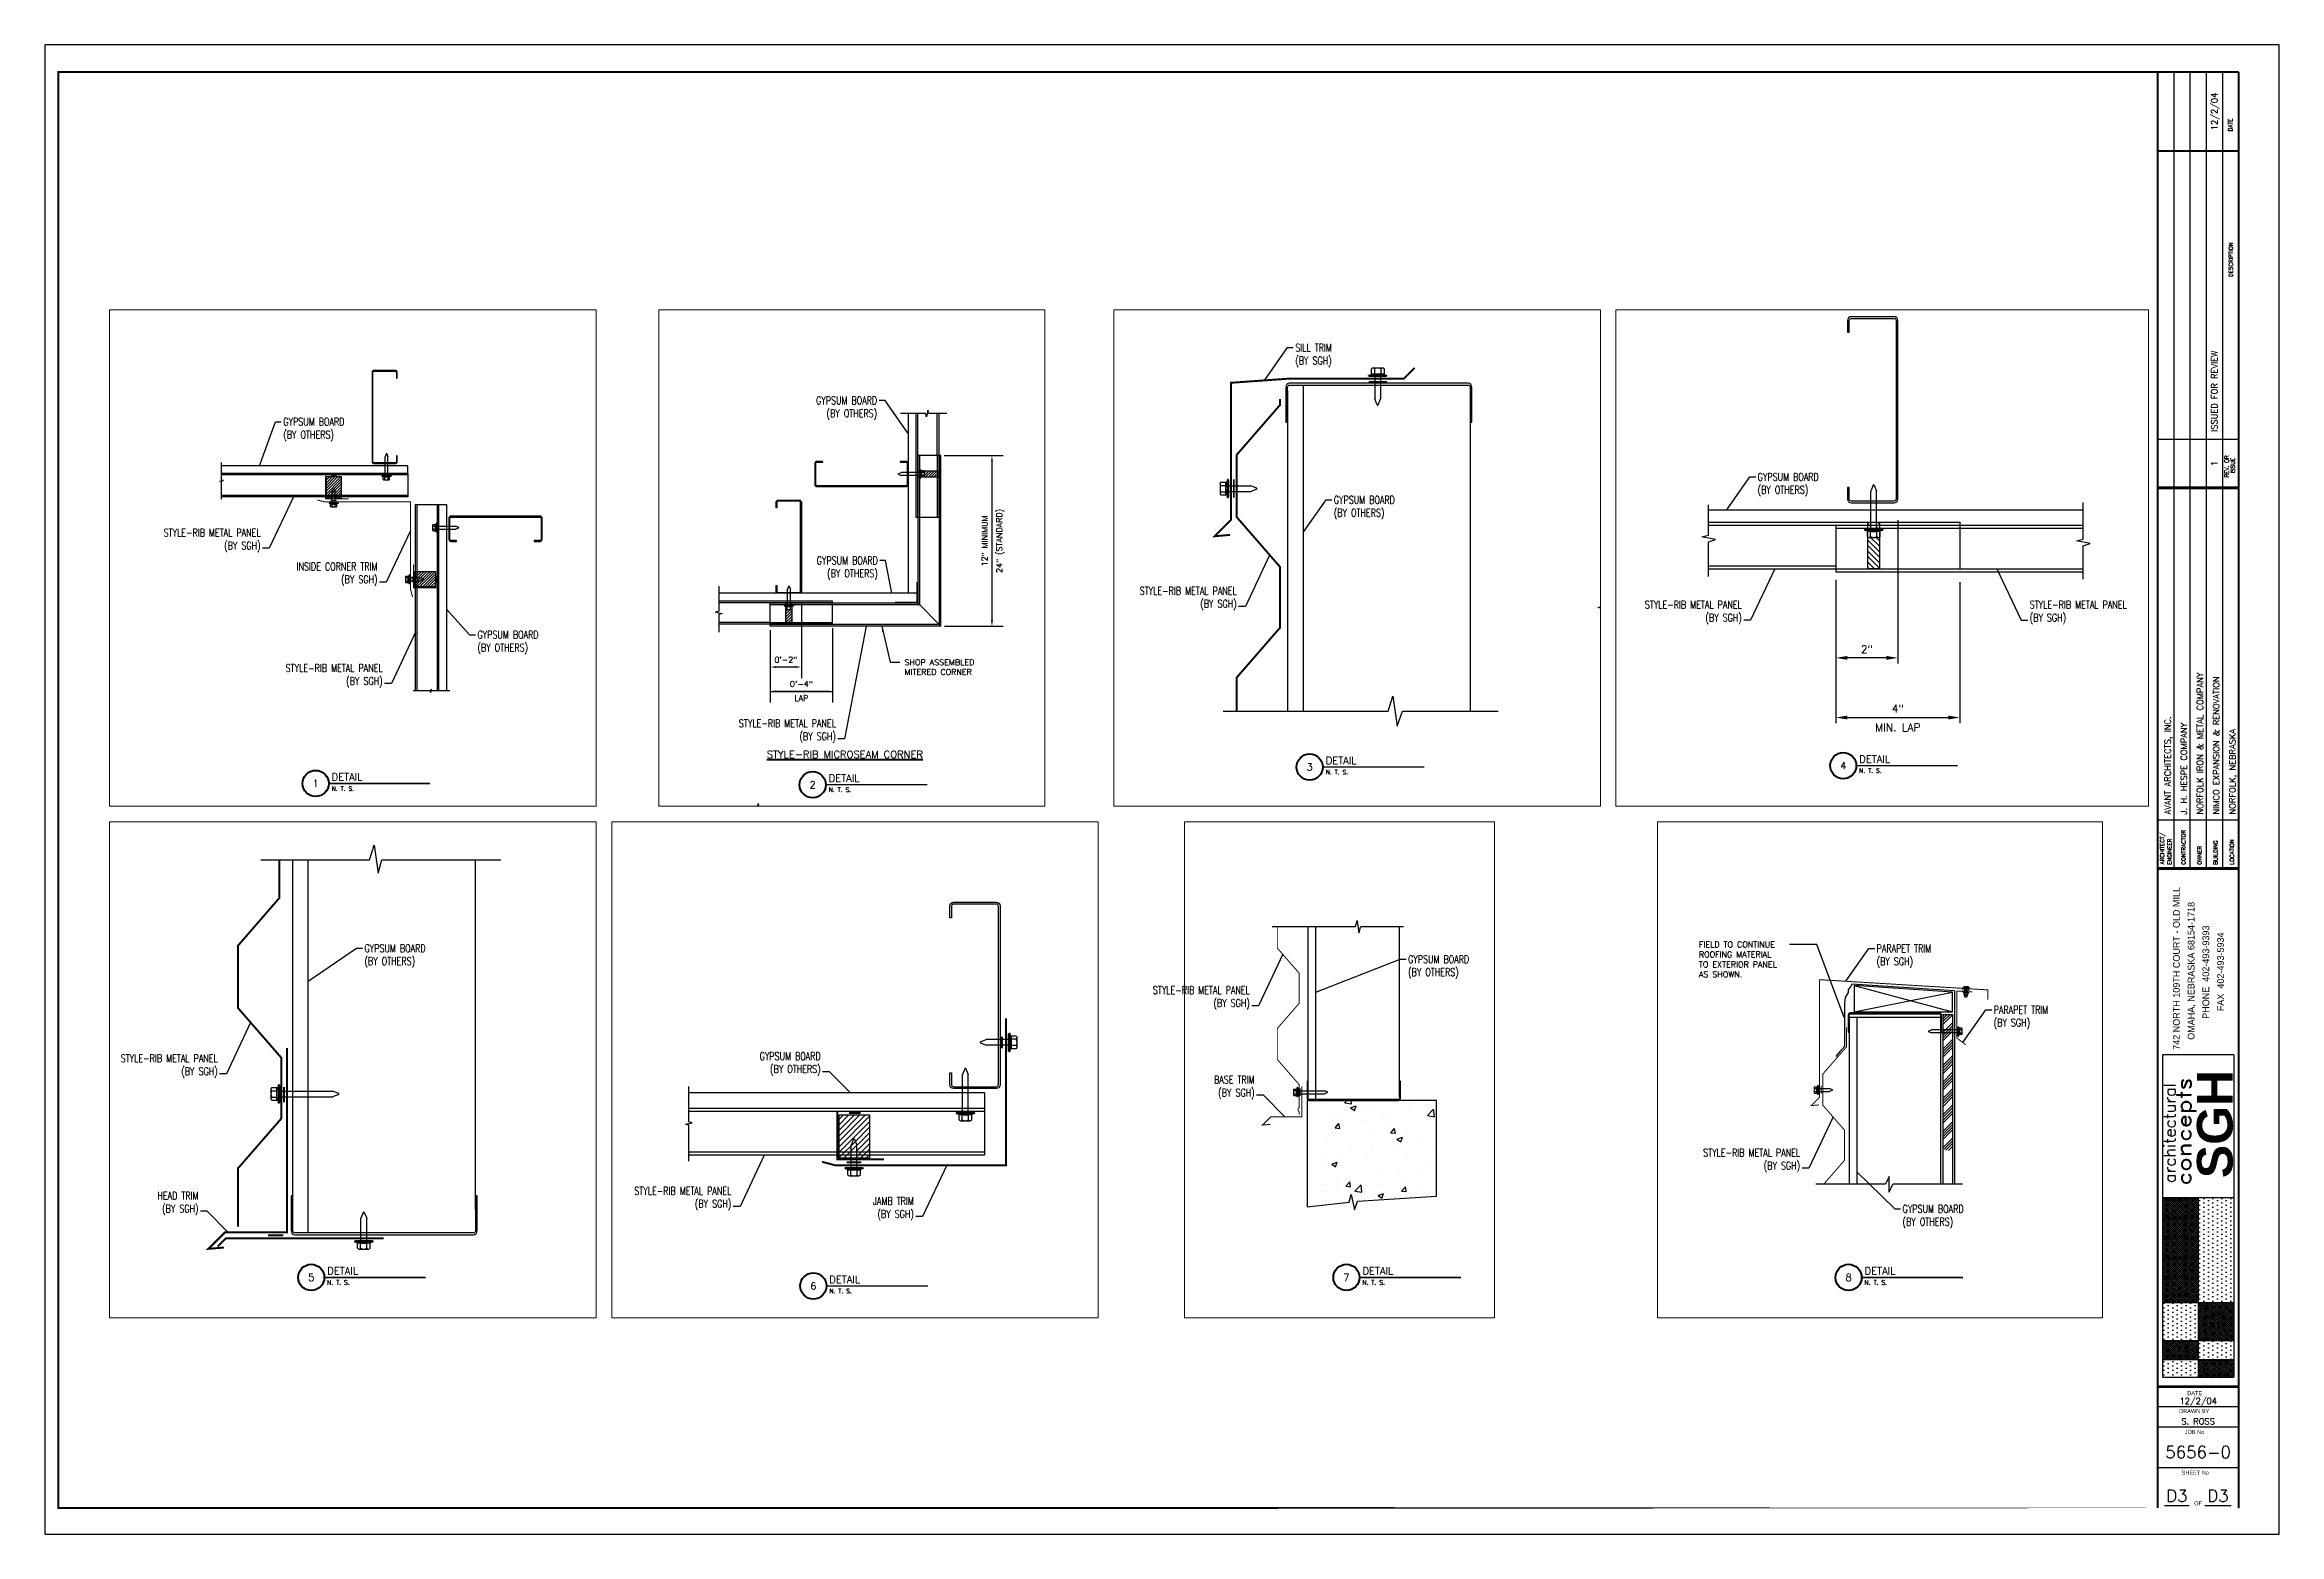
# Paper-space layout 'D3' of a CAD drawing. Header units: inches. Extents: x -0.2 to 35.8, y -0.4 to 23.6.
# The model-space entities are those that its viewports show. They can reach past a viewport. Long polylines and large blocks are cut down to what shows.
import ezdxf
from ezdxf.enums import TextEntityAlignment as Align

# ---------------------------------------------------------------- set-up
doc = ezdxf.new("R2010")
doc.units = ezdxf.units.IN
doc.header["$LTSCALE"] = 48
doc.header["$MEASUREMENT"] = 0
for name, pattern in [('HIDDEN', [0.375, 0.25, -0.125]), ('HIDDEN2', [0.1875, 0.125, -0.0625]), ('SMHID', [0.09375, 0.0625, -0.03125])]:
    doc.linetypes.add(name, pattern=pattern)
doc.layers.add('FAST', color=1, linetype='Continuous')
doc.layers.add('FASTENER', color=1, linetype='Continuous')
doc.layers.add('G-Anno-Ttlb', color=1, linetype='Continuous', lineweight=50)
doc.styles.add('Arch-Dim', font='romans.shx', dxfattribs={"width": 0.75})
doc.styles.add('ARIAL', font='simplex')
doc.styles.add('LEROY', font='simplex.shx', dxfattribs={"height": 0.375})
doc.styles.add('ROMAND', font='romand')
doc.styles.add('RomanS', font='romans.shx')
doc.styles.add('SIMPLEX', font='SIMPLEX.SHX')
doc.styles.add('Stylus Regular', font='stylu.ttf')
doc.styles.add('TITLE', font='sasb____.pfb', dxfattribs={"height": 2})
doc.dimstyles.new('Aec-Arch-I-96', dxfattribs={"dimscale": 96, "dimtxt": 0.09375, "dimasz": 0.0625, "dimexe": 0.0625, "dimexo": 0.0625, "dimgap": 0.03125, "dimtad": 1, "dimdec": 4, "dimzin": 3, "dimdsep": 46, "dimlunit": 4, "dimtxsty": 'Arch-Dim', "dimblk": 'ARCHTICK', "dimcen": 0.09375, "dimazin": 2, "dimtfac": 0.75, "dimtdec": 4, "dimtix": 1, "dimtmove": 2, "dimatfit": 2, "dimfxl": 0, "dimtolj": 1, "dimtzin": 0, "dimarcsym": 0})
doc.dimstyles.get("Standard").update_dxf_attribs({"dimtxt": 0.18, "dimasz": 0.18, "dimexe": 0.18, "dimexo": 0.0625, "dimgap": 0.09, "dimtad": 0, "dimtih": 1, "dimtoh": 1, "dimdec": 4, "dimzin": 0, "dimdsep": 46, "dimtxsty": 'Standard', "dimcen": 0.09, "dimadec": 0, "dimazin": 0, "dimtfac": 1, "dimtdec": 4, "dimtofl": 0, "dimtmove": 0, "dimatfit": 3, "dimfxl": 0, "dimtolj": 1, "dimtzin": 0, "dimarcsym": 0})
pattern_1 = [(45, (3.80694, 4132.16003), (-0.08838835, 0.08838835), [])]

psp = doc.layouts.new('D3')

# ---------------------------------------------------------------- texts
at = {"char_height": 0.125, "style": 'Arch-Dim'}
for s, insert, attachment_point in [('SILL TRIM\\P(BY SGH)', (19.979, 18.759), 1), ('GYPSUM BOARD\\P(BY OTHERS)', (13.243, 17.907), 3), ('GYPSUM BOARD\\P(BY OTHERS)', (3.675, 17.565), 1), ('GYPSUM BOARD\\P(BY OTHERS)', (27.427, 16.676), 1), ('GYPSUM BOARD\\P(BY OTHERS)', (20.599, 16.306), 1), ('STYLE-RIB METAL PANEL\\P(BY SGH)', (3.31, 15.403), 9), ('INSIDE CORNER TRIM\\P(BY SGH)', (5.194, 14.857), 9), ('GYPSUM BOARD\\P(BY OTHERS)', (13.253, 15.329), 3), ('STYLE-RIB METAL PANEL\\P(BY SGH)', (19.035, 14.465), 9), ('STYLE-RIB METAL PANEL\\P(BY SGH)', (27.172, 14.242), 9), ('STYLE-RIB METAL PANEL\\P(BY SGH)', (31.81, 14.242), 7), ('GYPSUM BOARD\\P(BY OTHERS)', (6.803, 14.134), 1), ('STYLE-RIB METAL PANEL\\P(BY SGH)', (5.276, 13.22), 9), ('STYLE-RIB METAL PANEL\\P(BY SGH)', (12.578, 12.33), 9), ('GYPSUM BOARD\\P(BY OTHERS)', (4.983, 9.082), 1), ('PARAPET TRIM\\P(BY SGH)', (29.344, 9.078), 1), ('GYPSUM BOARD\\P(BY OTHERS)', (21.796, 8.905), 1), ('STYLE-RIB METAL PANEL\\P(BY SGH)', (19.247, 8.032), 9), ('PARAPET TRIM\\P(BY SGH)', (31.23, 8.09), 1), ('STYLE-RIB METAL PANEL\\P(BY SGH)', (2.619, 6.933), 9), ('GYPSUM BOARD\\P(BY OTHERS)', (12.333, 6.968), 9), ('BASE TRIM\\P(BY SGH)', (19.324, 6.589), 9), ('STYLE-RIB METAL PANEL\\P(BY SGH)', (28.112, 5.412), 9), ('HEAD TRIM\\P(BY SGH)', (2.31, 4.721), 9), ('STYLE-RIB METAL PANEL\\P(BY SGH)', (10.893, 4.798), 9), ('JAMB TRIM\\P(BY SGH)', (13.834, 4.633), 9), ('GYPSUM BOARD\\P(BY OTHERS)', (29.762, 4.883), 1)]:
    psp.add_mtext(s, dxfattribs=dict(at, insert=insert, attachment_point=attachment_point))
at = {"layer": 'G-Anno-Ttlb', "linetype": 'ByBlock', "style": 'Arch-Dim'}
psp.add_text('%%uSTYLE-RIB MICROSEAM CORNER', height=0.11719, dxfattribs=at).set_placement((11.464, 12.084))

msp = doc.modelspace()

# ---------------------------------------------------------------- texts
at = {"style": 'LEROY'}
for s, p in [('SHOP ASSEMBLED', (50.79905, 4165.32446)), ('FIELD TO CONTINUE', (137.12547, 4163.15333)), ('ROOFING MATERIAL', (137.12547, 4162.51047)), ('TO EXTERIOR PANEL', (137.12547, 4161.86761)), ('AS SHOWN.', (137.12547, 4161.22475))]:
    msp.add_text(s, height=0.375, dxfattribs=at).set_placement(p)
at = {"char_height": 0.375, "attachment_point": 5, "rotation": 90, "style": 'SIMPLEX'}
for s, insert in [('\\A1;24" (STANDARD)', (56.96871, 4173.3375)), ('\\A1;12" MINIMUM', (55.95978, 4173.3375))]:
    msp.add_mtext(s, dxfattribs=dict(at, insert=insert))
at = {"attachment_point": 5}
for s, insert, char_height, style in [('\\A1;0\'-2"', (43.15007, 4165.67953), 0.375, 'SIMPLEX'), ('\\A1;0\'-4"', (44.15007, 4164.1146), 0.375, 'SIMPLEX'), ('\\A1;LAP', (44.15007, 4163.20388), 0.375, 'SIMPLEX'), ('\\A1;2"', (76.3026, 4143.93557), 0.25, 'LEROY'), ('MIN. LAP', (77.3026, 4141.41597), 0.25, 'LEROY'), ('\\A1;4"', (77.3026, 4142.02174), 0.25, 'LEROY')]:
    msp.add_mtext(s, dxfattribs=dict(at, insert=insert, char_height=char_height, style=style))
at = {"insert": (50.79905, 4165.69946), "char_height": 0.375, "width": 6.7096262, "attachment_point": 1, "style": 'LEROY'}
msp.add_mtext('SHOP ASSEMBLED MITERED CORNER', dxfattribs=at)

# ---------------------------------------------------------------- blocks, each defined once
blk = doc.blocks.new('TITLE BLOCK')
h = blk.add_hatch()
h.set_pattern_fill('ANSI37', color=256, scale=0.191895, angle=90, style=0)
h.set_pattern_definition([(135, (35.769114, 1.823315), (-0.01696127, -0.01696127), []), (225, (35.769114, 1.823315), (0.01696127, -0.01696127), [])])
h.paths.add_polyline_path([(34.523, 2.394), (34.523, 2.111), (35.096, 2.111), (35.096, 2.394)])
h.paths.add_polyline_path([(33.95, 2.697), (33.95, 2.394), (34.523, 2.394), (34.523, 2.697)])
h.paths.add_polyline_path([(35.096, 2.697), (35.096, 3.314), (34.523, 3.314), (34.523, 2.697)])
h.paths.add_polyline_path([(34.523, 5.002), (33.95, 5.002), (33.95, 3.314), (34.523, 3.314)])
h = blk.add_hatch()
h.set_pattern_fill('DOTS', color=256, scale=1.151369, angle=90, style=0)
h.set_pattern_definition([(90, (35.769114, 1.823315), (-0.0719606, 0.0359803), [0, -0.0719606])])
h.paths.add_polyline_path([(33.95, 2.394), (33.95, 2.111), (34.523, 2.111), (34.523, 2.394)])
h.paths.add_polyline_path([(34.523, 2.394), (35.096, 2.394), (35.096, 2.697), (34.523, 2.697)])
h.paths.add_polyline_path([(34.523, 3.314), (33.95, 3.314), (33.95, 2.697), (34.523, 2.697)])
h.paths.add_polyline_path([(35.096, 5.002), (34.523, 5.002), (34.523, 3.314), (35.096, 3.314)])
at = {"ltscale": 4}
for p, q in [((34.132, 23.138), (34.132, 10.304)), ((34.392, 23.138), (34.392, 10.304)), ((34.653, 23.138), (34.653, 10.304)), ((34.914, 23.138), (34.914, 10.304)), ((35.175, 0), (35.175, 23.138)), ((33.983, 0.042), (34.38, 0.042)), ((33.983, 0.042), (34.38, 0.042)), ((34.629, 0.042), (35.057, 0.042)), ((34.629, 0.042), (35.057, 0.042))]:
    blk.add_line(p, q, dxfattribs=at)
for p, q in [((33.95, 7.3), (33.95, 2.111)), ((35.096, 7.3), (33.95, 7.3)), ((35.096, 7.3), (35.096, 2.111)), ((33.95, 5.002), (35.096, 5.002)), ((34.523, 5.002), (34.523, 2.111)), ((33.95, 3.314), (35.096, 3.314)), ((33.95, 2.697), (35.096, 2.697)), ((33.95, 2.394), (35.096, 2.394)), ((33.95, 2.111), (35.096, 2.111))]:
    blk.add_line(p, q)
blk.add_lwpolyline([(-0.169, -0.423), (35.831, -0.423), (35.831, 23.577), (-0.169, 23.577)], close=True)
at = {"const_width": 0.0312}
blk.add_lwpolyline([(35.175, 0), (0.05, 0), (0.05, 23.138), (35.175, 23.138), (0.05, 23.138), (0.05, 0)], close=True, dxfattribs=at)
at = {"ltscale": 4, "const_width": 0.0312}
for points in [[(33.871, 23.138), (33.871, 0)], [(33.871, 21.864), (35.175, 21.864)]]:
    blk.add_lwpolyline(points, dxfattribs=at)
at = {"const_width": 0.0312}
blk.add_lwpolyline([(35.175, 23.138), (35.175, 0)], dxfattribs=at)
at = {"ltscale": 4, "flags": 128}
for points, const_width in [([(33.871, 17.219), (35.175, 17.219)], 0.0217), ([(33.871, 16.437), (35.175, 16.437)], 0.0435), ([(33.871, 11.087), (35.175, 11.087)], 0.0217), ([(33.871, 11.087), (35.175, 11.087)], 0.0217), ([(33.871, 10.304), (35.175, 10.304)], 0.0435), ([(33.871, 10.304), (35.175, 10.304)], 0.0435), ([(33.871, 1.957), (35.175, 1.957)], 0.0435), ([(33.871, 1.957), (35.175, 1.957)], 0.0435), ([(33.875, 1.633), (35.175, 1.633)], 0.0217), ([(33.875, 1.633), (35.175, 1.633)], 0.0217), ([(33.871, 1.304), (35.175, 1.304)], 0.0217), ([(33.871, 1.304), (35.175, 1.304)], 0.0217), ([(33.871, 0.652), (35.175, 0.652)], 0.0217), ([(33.871, 0.652), (35.175, 0.652)], 0.0217)]:
    blk.add_lwpolyline(points, dxfattribs=dict(at, const_width=const_width))
at = {"ltscale": 4}
for s, height, style, p in [('DATE', 0.0652, 'ARIAL', (35.075, 22.181)), ('DATE', 0.0652, 'ARIAL', (35.075, 22.179)), ('DESCRIPTION', 0.06522, 'ARIAL', (35.083, 19.834)), ('REV. OR', 0.0652, 'ARIAL', (35.016, 16.604)), ('ISSUE', 0.0652, 'ARIAL', (35.116, 16.672)), ('CONTRACTOR', 0.0652, 'ARIAL', (34.32, 10.365)), ('CONTRACTOR', 0.0652, 'ARIAL', (34.32, 10.365)), ('OWNER', 0.0652, 'ARIAL', (34.579, 10.365)), ('OWNER', 0.0652, 'ARIAL', (34.579, 10.365)), ('BUILDING', 0.0652, 'ARIAL', (34.837, 10.365)), ('BUILDING', 0.0652, 'ARIAL', (34.837, 10.365)), ('LOCATION', 0.0652, 'ARIAL', (35.101, 10.365)), ('LOCATION', 0.0652, 'ARIAL', (35.101, 10.365)), ('742 NORTH 109TH COURT - OLD MILL', 0.1087, 'Stylus Regular', (34.228, 7.382)), ('OMAHA, NEBRASKA 68154-1718', 0.1087, 'Stylus Regular', (34.465, 7.544)), ('PHONE  402-493-9393', 0.1087, 'Stylus Regular', (34.702, 7.882)), ('FAX  402-493-5934', 0.1087, 'Stylus Regular', (34.939, 8.005))]:
    blk.add_text(s, height=height, rotation=90, dxfattribs=dict(at, style=style)).set_placement(p)
for s, height, style, p in [('architectural', 0.19189, 'ROMAND', (34.161, 5.237)), ('SGH', 0.5757, 'TITLE', (35.08, 5.315))]:
    blk.add_text(s, height=height, rotation=90, dxfattribs=dict(style=style)).set_placement(p)
at = {"style": 'ROMAND', "width": 1.2}
blk.add_text('concepts', height=0.2399, rotation=90, dxfattribs=at).set_placement((34.413, 5.196))
at = {"ltscale": 4}
for s, p in [('DATE', (34.348, 1.818)), ('DATE', (34.348, 1.818)), ('DRAWN BY', (34.218, 1.53)), ('DRAWN BY', (34.218, 1.53)), ('JOB No', (34.308, 1.193)), ('JOB No', (34.308, 1.193)), ('SHEET No', (34.258, 0.538)), ('SHEET No', (34.258, 0.538)), ('OF', (34.46, 0.042)), ('OF', (34.46, 0.042))]:
    blk.add_text(s, height=0.0652, dxfattribs=at).set_placement(p)
at = {"ltscale": 4, "attachment_point": 1, "rotation": 90, "style": 'ARIAL'}
for s, insert, char_height, width in [('{ARCHITECT/}', (33.912, 10.369), 0.06522, 0.85387), ('{ARCHITECT/}', (33.912, 10.369), 0.06522, 0.85387), ('{ENGINEER}\\P', (34.03, 10.363), 0.0652, 0.99025), ('{ENGINEER}\\P', (34.03, 10.363), 0.0652, 0.99025)]:
    blk.add_mtext(s, dxfattribs=dict(at, insert=insert, char_height=char_height, width=width))
at = {"style": 'SIMPLEX'}
for tag, p in [('REVDATE', (34.784, 22.501)), ('REV#1', (34.784, 16.828))]:
    blk.add_attdef(tag, text='', height=0.0978, rotation=90, dxfattribs=at).set_placement(p, align=Align.MIDDLE_CENTER)
blk.add_attdef('DESCRIPTION', text='', height=0.0978, rotation=90, dxfattribs=at).set_placement((34.784, 17.339), align=Align.MIDDLE_LEFT)
for tag, p in [('CONTRACTOR', (34.343, 11.173)), ('ARCHITECT', (34.082, 11.173)), ('OWNER', (34.603, 11.173)), ('BUILDING', (34.864, 11.173)), ('LOCATION', (35.125, 11.173))]:
    blk.add_attdef(tag, p, '', height=0.0978, rotation=90, dxfattribs=at)
for tag, height, p in [('DRAWNBY', 0.0978, (34.523, 1.347)), ('DATE', 0.0978, (34.525, 1.676)), ('JOB#', 0.196, (34.523, 0.803)), ('SHEET#', 0.196, (34.181, 0.1)), ('SHEET#', 0.196, (34.843, 0.1))]:
    blk.add_attdef(tag, text='', height=height, dxfattribs=at).set_placement(p, align=Align.CENTER)
blk = doc.blocks.new('Anno_Title_A1')
at = {"color": 0, "linetype": 'ByBlock', "lineweight": -2}
blk.add_circle((0, 0), 2.25, dxfattribs=at)
blk.add_circle((0, 0), 2.25, dxfattribs=at)
at = {"color": 0, "linetype": 'ByBlock', "lineweight": -2, "style": 'RomanS'}
blk.add_attdef('NUMBER', text='', height=1.25, dxfattribs=at).set_placement((0, 0), align=Align.MIDDLE)
blk = doc.blocks.new('Anno_Title_T1')
at = {"color": 0, "linetype": 'ByBlock', "lineweight": -2, "style": 'RomanS'}
blk.add_attdef('TITLE', (2.75, 0.5), '', height=1.25, dxfattribs=at)
blk.add_attdef('SCALE', text='', height=0.75, dxfattribs=at).set_placement((2.75, -0.5), align=Align.TOP_LEFT)
blk = doc.blocks.new('_ArchTick')
at = {"color": 0, "linetype": 'ByBlock', "const_width": 0.15}
blk.add_lwpolyline([(-0.5, -0.5), (0.5, 0.5)], dxfattribs=at)
blk = doc.blocks.new('ABHW-8')
at = {"layer": 'FAST'}
for p, q in [((-0.275, 0.153), (-0.275, -0.153)), ((-0.246, 0.204), (-0.085, 0.204)), ((-0.246, 0.102), (-0.085, 0.102)), ((-0.246, -0.102), (-0.085, -0.102)), ((-0.246, -0.205), (-0.085, -0.205))]:
    blk.add_line(p, q, dxfattribs=at)
at = {"layer": 'FAST', "linetype": 'Continuous'}
for p, q in [((-0.085, -0.205), (-0.085, 0.204)), ((-0.037, 0.295), (-0.037, -0.295)), ((-0.016, 0.295), (-0.037, 0.295)), ((-0.016, 0.295), (-0.016, -0.295)), ((0, 0.276), (-0.016, 0.276)), ((0, 0.276), (0, -0.276)), ((-0.016, -0.295), (-0.037, -0.295)), ((0, -0.276), (-0.016, -0.276))]:
    blk.add_line(p, q, dxfattribs=at)
at = {"layer": 'FAST', "linetype": 'HIDDEN2'}
for p, q in [((0, 0.092), (0.718, 0.092)), ((0.905, 0.015), (0.718, 0.092)), ((0, -0.093), (0.718, -0.093)), ((0.905, -0.015), (0.718, -0.093))]:
    blk.add_line(p, q, dxfattribs=at)
at = {"layer": 'FAST'}
for centre, radius, start, end in [((-0.214, 0.153), 0.0604, 122.1802, 237.8198), ((-0.075, 0), 0.199, 149.12741, 210.87259), ((0.847, 0), 0.931, 161.51217, 198.48783), ((-0.214, -0.153), 0.0604, 122.1802, 237.8198)]:
    blk.add_arc(centre, radius, start, end, dxfattribs=at)
at = {"layer": 'FAST', "linetype": 'HIDDEN2'}
blk.add_arc((0.899, 0), 0.016, 292.5, 67.5, dxfattribs=at)
blk = doc.blocks.new('ABHW-16')
at = {"layer": 'FAST'}
for p, q in [((-0.275, 0.153), (-0.275, -0.153)), ((-0.246, 0.204), (-0.085, 0.204)), ((-0.246, 0.102), (-0.085, 0.102)), ((-0.246, -0.102), (-0.085, -0.102)), ((-0.246, -0.205), (-0.085, -0.205))]:
    blk.add_line(p, q, dxfattribs=at)
at = {"layer": 'FAST', "linetype": 'Continuous'}
for p, q in [((-0.085, -0.205), (-0.085, 0.204)), ((-0.037, 0.295), (-0.037, -0.295)), ((-0.016, 0.295), (-0.037, 0.295)), ((-0.016, 0.295), (-0.016, -0.295)), ((0, 0.276), (-0.016, 0.276)), ((0, 0.276), (0, -0.276)), ((-0.016, -0.295), (-0.037, -0.295)), ((0, -0.276), (-0.016, -0.276))]:
    blk.add_line(p, q, dxfattribs=at)
at = {"layer": 'FAST', "linetype": 'HIDDEN2'}
for p, q in [((0, 0.092), (1.718, 0.092)), ((1.905, 0.015), (1.718, 0.092)), ((0, -0.093), (1.718, -0.093)), ((1.905, -0.015), (1.718, -0.093))]:
    blk.add_line(p, q, dxfattribs=at)
at = {"layer": 'FAST'}
for centre, radius, start, end in [((-0.214, 0.153), 0.0604, 122.1802, 237.8198), ((-0.075, 0), 0.199, 149.12741, 210.87259), ((0.847, 0), 0.931, 161.51217, 198.48783), ((-0.214, -0.153), 0.0604, 122.1802, 237.8198)]:
    blk.add_arc(centre, radius, start, end, dxfattribs=at)
at = {"layer": 'FAST', "linetype": 'HIDDEN2'}
blk.add_arc((1.899, 0), 0.016, 292.5, 67.5, dxfattribs=at)
blk = doc.blocks.new('BTR-2')
at = {"layer": 'FASTENER'}
for p, q in [((-0.221, 0.032), (0.221, 0.032)), ((-0.189, 0), (0.189, 0)), ((-0.102, 0), (-0.102, -0.25)), ((-0.134, -0.25), (-0.032, -0.25)), ((-0.102, -0.33), (-0.102, -0.382)), ((-0.102, -0.398), (-0.102, -0.464)), ((-0.102, -0.432), (0.102, -0.432)), ((-0.102, -0.464), (-0.071, -0.572)), ((-0.102, -0.464), (0.102, -0.464)), ((-0.071, -0.572), (0.071, -0.572)), ((-0.016, -0.071), (0.016, -0.071)), ((-0.016, -0.071), (-0.016, -0.243)), ((-0.016, -0.337), (-0.016, -0.354)), ((-0.016, -0.354), (0.016, -0.354)), ((0.016, -0.071), (0.016, -0.243)), ((0.016, -0.337), (0.016, -0.354)), ((0.134, -0.25), (0.032, -0.25)), ((0.071, -0.572), (0.102, -0.464)), ((0.102, 0), (0.102, -0.25)), ((0.102, -0.33), (0.102, -0.382)), ((0.102, -0.398), (0.102, -0.464))]:
    blk.add_line(p, q, dxfattribs=at)
for centre, radius, start, end in [((0, -0.378), 0.466, 61.6234, 118.3766), ((-0.189, 0.032), 0.032, 180, 270), ((0.189, 0.032), 0.032, 270, 0), ((-0.134, -0.29), 0.0401, 90, 270), ((-0.134, -0.29), 0.0081, 90, 270), ((-0.09, -0.346), 0.0781, 71.77596, 124.63031), ((-0.09, -0.234), 0.0781, 235.36969, 288.22404), ((-0.114, -0.231), 0.101, 258.46345, 287.96485), ((-0.102, -0.39), 0.008, 270, 90), ((-0.064, -0.451), 0.125, 75.02601, 98.45354), ((-0.057, -0.229), 0.0438, 259.85938, 341.15753), ((-0.057, -0.351), 0.0438, 18.84247, 100.14062), ((-0.032, -0.234), 0.0162, 270, 360), ((-0.032, -0.346), 0.0162, 0, 90), ((0.032, -0.234), 0.0162, 180, 270), ((0.057, -0.229), 0.0438, 198.84247, 280.14062), ((0.057, -0.351), 0.0438, 79.85938, 161.15753), ((0.032, -0.346), 0.0162, 90, 180), ((0.064, -0.451), 0.125, 81.54646, 104.97399), ((0.09, -0.346), 0.0781, 55.36969, 108.22404), ((0.09, -0.234), 0.0781, 251.77596, 304.63031), ((0.114, -0.231), 0.101, 252.03515, 281.53655), ((0.102, -0.39), 0.008, 90, 270), ((0.134, -0.29), 0.0401, 270, 90), ((0.134, -0.29), 0.0081, 270, 90)]:
    blk.add_arc(centre, radius, start, end, dxfattribs=at)
blk = doc.blocks.new('A$C3BCB6543')
at = {"layer": 'FASTENER'}
blk.add_blockref('BTR-2', (0.221, 0.572), dxfattribs=at)
blk = doc.blocks.new('*X167')
at = {"color": 0}
for p, q in [((17.108, 14.568), (17.108, 14.568)), ((17.404, 14.884), (17.404, 14.884)), ((18.136, 14.726), (18.136, 14.726)), ((19.356, 14.784), (19.498, 14.932)), ((19.356, 14.784), (19.801, 14.715)), ((19.738, 14.452), (20.088, 14.587)), ((19.738, 14.452), (19.986, 14.284)), ((19.801, 14.715), (19.776, 14.932)), ((19.986, 14.284), (20.088, 14.586)), ((20.805, 14.613), (20.805, 14.613)), ((20.927, 14.44), (20.927, 14.44)), ((23.474, 14.5), (23.474, 14.5)), ((23.495, 14.792), (23.495, 14.792)), ((18.33, 14.065), (18.33, 14.065)), ((19.19, 14.054), (19.19, 14.054)), ((21.859, 13.941), (21.859, 13.941)), ((22.392, 13.741), (22.392, 13.741)), ((24.528, 13.829), (24.528, 13.829)), ((24.692, 13.957), (25.082, 14.362)), ((24.692, 13.957), (25.137, 13.888)), ((24.85, 13.819), (24.85, 13.819)), ((25.137, 13.888), (25.082, 14.362)), ((18.743, 13.161), (18.984, 13.449)), ((18.743, 13.161), (19.042, 13.135)), ((19.042, 13.135), (18.984, 13.449)), ((19.247, 13.327), (19.247, 13.327)), ((20.498, 13.492), (20.498, 13.492)), ((21.934, 13.319), (21.934, 13.319)), ((22.329, 12.848), (22.57, 13.135)), ((22.628, 12.821), (22.57, 13.135)), ((23.434, 13.128), (23.434, 13.128)), ((18.27, 12.401), (18.27, 12.401)), ((19.018, 12.818), (19.018, 12.818)), ((20.867, 12.776), (20.867, 12.776)), ((22.329, 12.848), (22.628, 12.821)), ((22.722, 12.439), (23.072, 12.573)), ((22.722, 12.439), (22.971, 12.271)), ((22.971, 12.271), (23.072, 12.573)), ((17.141, 12.184), (17.141, 12.184)), ((19.81, 12.071), (19.81, 12.071)), ((21.077, 11.769), (21.077, 11.769)), ((22.479, 11.959), (22.479, 11.959)), ((24.234, 12.185), (24.234, 12.185)), ((25.148, 11.846), (25.148, 11.846)), ((17.931, 11.355), (17.931, 11.355)), ((18.521, 10.826), (18.871, 10.961)), ((18.521, 10.826), (18.77, 10.659)), ((18.77, 10.659), (18.871, 10.961)), ((19.183, 11.52), (19.183, 11.52)), ((20.806, 11.111), (20.806, 11.111)), ((23.373, 11.463), (23.373, 11.463)), ((24.643, 10.836), (24.643, 10.836)), ((18.209, 10.736), (18.209, 10.736)), ((21.727, 10.336), (21.727, 10.336)), ((22.919, 10.213), (22.919, 10.213)), ((24.171, 10.378), (24.171, 10.378)), ((17.868, 9.548), (17.868, 9.548)), ((18.811, 9.835), (18.811, 9.835)), ((18.837, 9.516), (18.837, 9.516)), ((19.437, 9.4), (19.678, 9.688)), ((19.437, 9.4), (19.735, 9.374)), ((19.735, 9.374), (19.678, 9.688)), ((19.761, 9.797), (19.761, 9.797)), ((20.019, 9.086), (20.408, 9.492)), ((20.464, 9.017), (20.408, 9.492)), ((20.745, 9.447), (20.745, 9.447)), ((21.506, 9.404), (21.506, 9.404)), ((23.023, 9.087), (23.264, 9.374)), ((23.322, 9.06), (23.264, 9.374)), ((23.312, 9.799), (23.312, 9.799)), ((17.222, 8.958), (17.222, 8.958)), ((18.148, 9.072), (18.148, 9.072)), ((19.891, 8.845), (19.891, 8.845)), ((20.009, 8.737), (20.009, 8.737)), ((20.019, 9.086), (20.464, 9.017)), ((21.506, 8.813), (21.856, 8.948)), ((21.506, 8.813), (21.754, 8.646)), ((21.754, 8.646), (21.856, 8.948)), ((22.56, 8.732), (22.56, 8.732)), ((22.925, 9.238), (22.925, 9.238)), ((23.023, 9.087), (23.322, 9.06)), ((24.175, 9.291), (24.175, 9.291)), ((17.093, 8.237), (17.093, 8.237))]:
    blk.add_line(p, q, dxfattribs=at)
blk = doc.blocks.new('ABHW-12')
at = {"layer": 'FAST'}
for p, q in [((-0.275, 0.153), (-0.275, -0.153)), ((-0.246, 0.204), (-0.085, 0.204)), ((-0.246, 0.102), (-0.085, 0.102)), ((-0.246, -0.102), (-0.085, -0.102)), ((-0.246, -0.205), (-0.085, -0.205))]:
    blk.add_line(p, q, dxfattribs=at)
at = {"layer": 'FAST', "linetype": 'Continuous'}
for p, q in [((-0.085, -0.205), (-0.085, 0.204)), ((-0.037, 0.295), (-0.037, -0.295)), ((-0.016, 0.295), (-0.037, 0.295)), ((-0.016, 0.295), (-0.016, -0.295)), ((0, 0.276), (-0.016, 0.276)), ((0, 0.276), (0, -0.276)), ((-0.016, -0.295), (-0.037, -0.295)), ((0, -0.276), (-0.016, -0.276))]:
    blk.add_line(p, q, dxfattribs=at)
at = {"layer": 'FAST', "linetype": 'HIDDEN2'}
for p, q in [((0, 0.092), (1.218, 0.092)), ((1.405, 0.015), (1.218, 0.092)), ((0, -0.093), (1.218, -0.093)), ((1.405, -0.015), (1.218, -0.093))]:
    blk.add_line(p, q, dxfattribs=at)
at = {"layer": 'FAST'}
for centre, radius, start, end in [((-0.214, 0.153), 0.0604, 122.1802, 237.8198), ((-0.075, 0), 0.199, 149.12741, 210.87259), ((0.847, 0), 0.931, 161.51217, 198.48783), ((-0.214, -0.153), 0.0604, 122.1802, 237.8198)]:
    blk.add_arc(centre, radius, start, end, dxfattribs=at)
at = {"layer": 'FAST', "linetype": 'HIDDEN2'}
blk.add_arc((1.399, 0), 0.016, 292.5, 67.5, dxfattribs=at)

# ---------------------------------------------------------------- hatches: boundary and pattern name
h = msp.add_hatch()
h.set_pattern_fill('ANSI31', color=256, angle=90, style=0)
h.set_pattern_definition([(225, (103.42153, 4302.97037), (-0.08838835, 0.08838835), [])])
h.paths.add_polyline_path([(52.06714, 4177.46331, 0.14706905), (52.07716, 4177.49662), (52.07716, 4177.80337, 0.15543865), (52.06603, 4177.83831), (52.90007, 4177.83831), (52.90007, 4177.46331)])
h.paths.add_polyline_path([(52.90007, 4177.83831), (53.02507, 4177.83831), (53.02507, 4177.46331), (52.90007, 4177.46331)])
h.paths.add_polyline_path([(51.65007, 4177.74246), (51.65007, 4177.83831), (51.77507, 4177.83831), (51.77507, 4177.74246)])
h.paths.add_polyline_path([(51.77507, 4177.55746), (51.77507, 4177.46331), (51.65007, 4177.46331), (51.65007, 4177.55746)])
h.paths.add_polyline_path([(51.80247, 4177.46331), (51.77507, 4177.46331), (51.77507, 4177.55746), (51.80247, 4177.55746)])
h.paths.add_polyline_path([(51.80247, 4177.74246), (51.77507, 4177.74246), (51.77507, 4177.83831), (51.80247, 4177.83831)])
h = msp.add_hatch()
h.set_pattern_fill('ANSI31', color=256, angle=90, style=0)
h.set_pattern_definition([(225, (103.42153, 4302.97037), (-0.08838835, 0.08838835), [])])
h.paths.add_polyline_path([(52.06714, 4177.46331, 0.14706905), (52.07716, 4177.49662), (52.07716, 4177.80337, 0.15543865), (52.06603, 4177.83831), (52.90007, 4177.83831), (52.90007, 4177.46331)])
h.paths.add_polyline_path([(52.90007, 4177.83831), (53.02507, 4177.83831), (53.02507, 4177.46331), (52.90007, 4177.46331)])
h.paths.add_polyline_path([(51.65007, 4177.74246), (51.65007, 4177.83831), (51.77507, 4177.83831), (51.77507, 4177.74246)])
h.paths.add_polyline_path([(51.77507, 4177.55746), (51.77507, 4177.46331), (51.65007, 4177.46331), (51.65007, 4177.55746)])
h.paths.add_polyline_path([(51.80247, 4177.46331), (51.77507, 4177.46331), (51.77507, 4177.55746), (51.80247, 4177.55746)])
h.paths.add_polyline_path([(51.80247, 4177.74246), (51.77507, 4177.74246), (51.77507, 4177.83831), (51.80247, 4177.83831)])
h = msp.add_hatch()
h.set_pattern_fill('ANSI31', color=256, style=0)
h.set_pattern_definition([(45, (-81.97149, 4117.56604), (-0.08838835, 0.08838835), [])])
h.paths.add_polyline_path([(43.53556, 4168.92042, -0.14706905), (43.50225, 4168.91041), (43.1955, 4168.91041, -0.15543865), (43.16056, 4168.92154), (43.16056, 4168.0875), (43.53556, 4168.0875)])
h.paths.add_polyline_path([(43.16056, 4168.0875), (43.16056, 4167.9625), (43.53556, 4167.9625), (43.53556, 4168.0875)])
h.paths.add_polyline_path([(43.25641, 4169.3375), (43.16056, 4169.3375), (43.16056, 4169.2125), (43.25641, 4169.2125)])
h.paths.add_polyline_path([(43.44141, 4169.2125), (43.53556, 4169.2125), (43.53556, 4169.3375), (43.44141, 4169.3375)])
h.paths.add_polyline_path([(43.53556, 4169.18509), (43.53556, 4169.2125), (43.44141, 4169.2125), (43.44141, 4169.18509)])
h.paths.add_polyline_path([(43.25641, 4169.18509), (43.25641, 4169.2125), (43.16056, 4169.2125), (43.16056, 4169.18509)])
h = msp.add_hatch()
h.set_pattern_fill('ANSI31', color=256, style=0)
h.set_pattern_definition([(45, (-81.97149, 4117.56604), (-0.08838835, 0.08838835), [])])
h.paths.add_polyline_path([(43.53556, 4168.92042, -0.14706905), (43.50225, 4168.91041), (43.1955, 4168.91041, -0.15543865), (43.16056, 4168.92154), (43.16056, 4168.0875), (43.53556, 4168.0875)])
h.paths.add_polyline_path([(43.16056, 4168.0875), (43.16056, 4167.9625), (43.53556, 4167.9625), (43.53556, 4168.0875)])
h.paths.add_polyline_path([(43.25641, 4169.3375), (43.16056, 4169.3375), (43.16056, 4169.2125), (43.25641, 4169.2125)])
h.paths.add_polyline_path([(43.44141, 4169.2125), (43.53556, 4169.2125), (43.53556, 4169.3375), (43.44141, 4169.3375)])
h.paths.add_polyline_path([(43.53556, 4169.18509), (43.53556, 4169.2125), (43.44141, 4169.2125), (43.44141, 4169.18509)])
h.paths.add_polyline_path([(43.25641, 4169.18509), (43.25641, 4169.2125), (43.16056, 4169.2125), (43.16056, 4169.18509)])
h = msp.add_hatch()
h.set_pattern_fill('ANSI34', color=256, style=0)
h.set_pattern_definition([(45, (129.135, 4135.0148), (-0.53033, 0.53033), []), (45, (129.31176, 4135.0148), (-0.53033, 0.53033), []), (45, (129.4885, 4135.0148), (-0.53033, 0.53033), []), (45, (129.6653, 4135.0148), (-0.53033, 0.53033), [])])
h.paths.add_polyline_path([(153.4657, 4157.64463), (152.8407, 4157.64463), (152.8407, 4150.22893), (153.02939, 4150.08463), (153.22186, 4150.0686), (153.4657, 4150.0686)])
h.paths.add_polyline_path([(153.4657, 4157.82963), (152.8407, 4157.82963), (152.8407, 4157.64463), (153.4657, 4157.64463)])
h.paths.add_polyline_path([(153.4657, 4158.83674), (152.8407, 4158.83674), (152.8407, 4157.82963), (153.4657, 4157.82963)])
h = msp.add_hatch()
h.set_pattern_fill('ANSI31', color=256, style=0)
h.set_pattern_definition(pattern_1)
h.paths.add_polyline_path([(22.5135, 4149.50049), (22.5135, 4149.58423), (22.11933, 4149.58423), (22.11933, 4149.50049)])
h.paths.add_polyline_path([(22.6985, 4149.58423), (22.6985, 4149.50049), (23.11933, 4149.50049), (23.11933, 4149.58423)])
h.paths.add_polyline_path([(22.6985, 4149.67798), (22.6985, 4149.58423), (23.11933, 4149.58423), (23.11933, 4149.67798)])
h.paths.add_polyline_path([(22.5135, 4149.58423), (22.5135, 4149.67798), (22.11933, 4149.67798), (22.11933, 4149.58423)])
h.paths.add_polyline_path([(23.11933, 4149.67798), (23.11933, 4150.86548), (22.11933, 4150.86548), (22.11933, 4149.67798), (22.5135, 4149.67798), (22.5135, 4149.91451), (22.59091, 4150.10128, -0.02877301), (22.59161, 4150.10298), (22.5135, 4149.91451), (22.5135, 4149.67798)])
h = msp.add_hatch()
h.set_pattern_fill('ANSI31', color=256, style=0)
h.set_pattern_definition([(45, (90.04678, 4135.97478), (-0.08838835, 0.08838835), [])])
h.paths.add_polyline_path([(109.9803, 4149.2141), (108.9803, 4149.2141), (108.9803, 4148.0266), (109.56345, 4148.0266), (109.56345, 4148.25303), (109.48533, 4148.44149, -0.02877301), (109.48604, 4148.43979), (109.56345, 4148.25303), (109.56345, 4148.0266), (109.9803, 4148.0266)])
h.paths.add_polyline_path([(109.37845, 4147.93285), (109.37845, 4148.0266), (108.9803, 4148.0266), (108.9803, 4147.93285)])
h.paths.add_polyline_path([(109.9803, 4147.93285), (109.9803, 4148.0266), (109.56345, 4148.0266), (109.56345, 4147.93285)])
h.paths.add_polyline_path([(109.56345, 4147.93285), (109.56345, 4147.8391), (109.9803, 4147.8391), (109.9803, 4147.93285)])
h.paths.add_polyline_path([(108.9803, 4147.93285), (108.9803, 4147.8391), (109.37845, 4147.8391), (109.37845, 4147.93285)])
h = msp.add_hatch()
h.set_pattern_fill('ANSI31', color=256, style=0)
h.set_pattern_definition([(135, (97.524, 4129.44582), (0.08838835, 0.08838835), [])])
h.paths.add_polyline_path([(76.61466, 4148.02758), (76.71007, 4148.02758), (76.71007, 4147.93383), (76.61466, 4147.93383)])
h.paths.add_polyline_path([(76.61466, 4147.93383), (76.71007, 4147.93383), (76.71007, 4147.84008), (76.61466, 4147.84008)])
h.paths.add_polyline_path([(76.33507, 4148.02758), (76.42966, 4148.02758), (76.42966, 4147.93383), (76.33507, 4147.93383)])
h.paths.add_polyline_path([(76.33507, 4147.93383), (76.42966, 4147.93383), (76.42966, 4147.84008), (76.33507, 4147.84008)])
h.paths.add_polyline_path([(76.33507, 4147.55097, 0.14930231), (76.36882, 4147.54066), (76.67557, 4147.54066, 0.1531644), (76.71007, 4147.55148), (76.71007, 4146.52758), (76.33507, 4146.52758)])
h = msp.add_hatch()
h.set_pattern_fill('ANSI31', color=256, style=0)
h.set_pattern_definition(pattern_1)
h.paths.add_polyline_path([(27.80665, 4144.35346), (27.89039, 4144.35346), (27.89039, 4144.77429), (27.80665, 4144.77429)])
h.paths.add_polyline_path([(27.89039, 4144.35346), (27.98414, 4144.35346), (27.98414, 4144.77429), (27.89039, 4144.77429)])
h.paths.add_polyline_path([(27.98414, 4144.16846), (28.22068, 4144.16846), (28.40914, 4144.24657, -0.02877301), (28.40744, 4144.24586), (28.22068, 4144.16846), (27.98414, 4144.16846), (27.98414, 4143.77429), (29.17164, 4143.77429), (29.17164, 4144.77429), (27.98414, 4144.77429)])
h.paths.add_polyline_path([(27.98414, 4144.16846), (27.89039, 4144.16846), (27.89039, 4143.77429), (27.98414, 4143.77429)])
h.paths.add_polyline_path([(27.80665, 4143.77429), (27.89039, 4143.77429), (27.89039, 4144.16846), (27.80665, 4144.16846)])

# ---------------------------------------------------------------- linework, layer by layer
for p, q in [((51.02507, 4181.54715), (51.02507, 4169.9625)), ((51.52507, 4181.54715), (51.52507, 4174.8375)), ((51.65007, 4174.8375), (51.65007, 4181.54715)), ((53.02507, 4174.8375), (53.02507, 4181.54715)), ((51.65007, 4178.8375), (51.65007, 4169.3375)), ((53.15007, 4178.8375), (51.65007, 4178.8375)), ((51.77507, 4178.8375), (51.77507, 4169.2125)), ((53.15007, 4167.8375), (53.15007, 4178.8375)), ((53.36235, 4178.8375), (57.153, 4178.8375)), ((56.433, 4178.4623), (56.433, 4168.2127)), ((51.59528, 4169.9625), (38.83782, 4169.9625)), ((46.15007, 4169.4625), (38.83782, 4169.4625)), ((46.15007, 4169.4625), (38.83782, 4169.4625)), ((42.15007, 4169.3375), (38.84279, 4169.3375)), ((46.15007, 4169.3375), (38.84279, 4169.3375)), ((42.15007, 4169.3375), (51.65007, 4169.3375)), ((42.15007, 4167.8375), (42.15007, 4169.3375)), ((51.77507, 4169.2125), (42.15007, 4169.2125)), ((44.15007, 4169.35844), (44.15007, 4164.48631)), ((51.65007, 4169.3375), (53.15007, 4167.8375)), ((46.15007, 4167.9625), (38.83782, 4167.9625)), ((53.15007, 4167.8375), (42.15007, 4167.8375)), ((42.15007, 4167.5875), (42.15007, 4162.92138)), ((46.15007, 4167.7125), (46.15007, 4162.92138)), ((53.38087, 4167.8375), (57.153, 4167.8375)), ((42.15007, 4165.99299), (42.15007, 4164.48631)), ((43.79007, 4165.20631), (42.51007, 4165.20631)), ((43.77487, 4165.20631), (42.52527, 4165.20631)), ((42.15007, 4163.64138), (46.15007, 4163.64138)), ((45.77487, 4163.64138), (42.52527, 4163.64138)), ((146.75451, 4160.25156), (146.56139, 4159.92462)), ((146.88846, 4160.61231), (146.75451, 4160.43193)), ((146.75451, 4160.43193), (146.75451, 4160.25156)), ((146.97868, 4160.79269), (146.88846, 4160.61231)), ((153.60575, 4160.35062), (146.97868, 4160.79269)), ((147.13963, 4160.70493), (153.4657, 4159.00354)), ((147.13963, 4159.00354), (153.4657, 4160.27125)), ((153.60575, 4160.35062), (153.60575, 4147.88724)), ((146.56139, 4159.92462), (146.505, 4159.57514)), ((146.505, 4159.57514), (146.505, 4156.80184)), ((152.8407, 4158.83674), (152.8407, 4147.88961)), ((152.8407, 4158.83674), (153.4657, 4158.83674)), ((153.4657, 4158.83674), (153.4657, 4147.88961)), ((146.81111, 4158.65477), (146.81111, 4147.88724)), ((146.81111, 4158.65477), (152.69791, 4158.65477)), ((147.31111, 4158.65477), (147.31111, 4147.88724)), ((152.69791, 4158.65477), (152.69791, 4147.88724)), ((146.41477, 4156.66656), (146.26816, 4156.49746)), ((146.505, 4156.80184), (146.41477, 4156.66656)), ((40.28742, 4144.21961), (40.28742, 4156.21961)), ((41.69367, 4144.21961), (41.69367, 4156.21961)), ((41.78742, 4144.21961), (41.78742, 4156.21961)), ((42.28742, 4144.21961), (42.28742, 4156.21961)), ((146.13282, 4156.32835), (145.95237, 4156.11415)), ((146.26816, 4156.49746), (146.13282, 4156.32835)), ((15.39039, 4150.66282), (15.39039, 4151.80562)), ((27.39039, 4151.58423), (15.39039, 4151.58423)), ((27.39039, 4151.08423), (27.39039, 4151.58423)), ((27.39039, 4151.08423), (15.39181, 4151.08423)), ((27.39039, 4150.99048), (15.39181, 4150.99048)), ((27.39039, 4151.08423), (27.39039, 4149.58423)), ((15.28101, 4150.59252), (15.4992, 4150.6347)), ((15.39039, 4150.55737), (15.28101, 4150.59252)), ((15.4992, 4150.6347), (15.39039, 4150.66282)), ((15.39039, 4149.42824), (15.39039, 4150.55737)), ((104.14801, 4149.00141), (104.14801, 4150.13822)), ((27.39039, 4149.58423), (15.39181, 4149.58423)), ((113.68037, 4149.93285), (104.14801, 4149.93285)), ((113.68037, 4149.43285), (104.14801, 4149.43285)), ((113.68037, 4149.93285), (113.68037, 4147.93285)), ((27.89039, 4137.08738), (27.89039, 4149.08423)), ((27.89039, 4149.08423), (29.39039, 4149.08423)), ((29.29664, 4137.08738), (29.29664, 4149.08423)), ((29.39039, 4137.08738), (29.39039, 4149.08423)), ((29.39039, 4149.08423), (29.89039, 4149.08423)), ((29.89039, 4149.08423), (29.89039, 4137.08423)), ((104.03863, 4148.93111), (104.25682, 4148.97329)), ((104.14801, 4148.89596), (104.03863, 4148.93111)), ((113.68037, 4149.3391), (104.14801, 4149.3391)), ((104.25682, 4148.97329), (104.14801, 4149.00141)), ((104.14801, 4147.73072), (104.14801, 4148.89596)), ((71.20341, 4148.43383), (83.27545, 4148.43383)), ((71.20341, 4148.02758), (79.3026, 4148.02758)), ((71.20341, 4147.93383), (79.3026, 4147.93383)), ((75.3026, 4147.93383), (75.3026, 4146.43383)), ((75.3026, 4147.93383), (75.59444, 4147.93383)), ((75.59444, 4147.93383), (83.27545, 4147.93383)), ((77.3026, 4148.09419), (77.3026, 4143.47899)), ((113.68037, 4147.93285), (104.14801, 4147.93285)), ((149.38716, 4148.38724), (149.15271, 4147.88724)), ((149.38716, 4147.38724), (149.38716, 4148.38724)), ((75.3026, 4147.84008), (83.27545, 4147.84008)), ((149.15271, 4147.88724), (144.66857, 4147.88724)), ((149.38716, 4147.38724), (149.62161, 4147.88724)), ((154.10575, 4147.88724), (149.62161, 4147.88724)), ((71.20341, 4146.52758), (75.3026, 4146.52758)), ((75.3026, 4146.43383), (83.27545, 4146.43383)), ((75.3026, 4146.17058), (75.3026, 4141.5559)), ((79.3026, 4146.09773), (79.3026, 4141.5559)), ((76.9276, 4143.65867), (75.6776, 4143.65867)), ((75.6776, 4141.73558), (78.9276, 4141.73558)), ((28.8936, 4137.1936), (28.85142, 4136.97541)), ((28.92875, 4137.08423), (28.8936, 4137.1936)), ((28.8233, 4137.08423), (27.73209, 4137.08423)), ((28.85142, 4136.97541), (28.8233, 4137.08423)), ((30.09052, 4137.08423), (28.92875, 4137.08423))]:
    msp.add_line(p, q)
at = {"linetype": 'HIDDEN'}
for p, q in [((52.90007, 4178.8375), (52.90007, 4181.54715)), ((53.02507, 4178.8375), (53.02507, 4167.9625)), ((42.15007, 4168.0875), (38.83782, 4168.0875)), ((42.15007, 4167.9625), (53.02507, 4167.9625))]:
    msp.add_line(p, q, dxfattribs=at)
at = {"linetype": 'HIDDEN2'}
for p, q in [((52.90007, 4178.8375), (52.90007, 4174.8375)), ((52.90007, 4178.8375), (52.90007, 4174.8375)), ((53.02507, 4174.8375), (51.52507, 4174.8375)), ((46.15007, 4167.9625), (46.15007, 4169.4625)), ((46.15007, 4167.9625), (46.15007, 4169.4625)), ((42.15007, 4168.0875), (46.15007, 4168.0875)), ((42.15007, 4168.0875), (46.15007, 4168.0875))]:
    msp.add_line(p, q, dxfattribs=at)
at = {"linetype": 'Continuous'}
for p, q in [((124.69546, 4153.32402), (124.69546, 4164.2978)), ((125.19546, 4153.13235), (125.19546, 4164.2978)), ((130.58226, 4153.30453), (130.58226, 4164.2978)), ((60.98985, 4154.54707), (60.98985, 4144.21828)), ((61.48985, 4154.72353), (61.48985, 4144.21828)), ((66.87665, 4154.54707), (66.87665, 4144.21828)), ((91.43108, 4142.88109), (91.43108, 4154.7305)), ((91.93108, 4142.7027), (91.93108, 4154.7305)), ((97.31788, 4143.45641), (97.31788, 4154.7305))]:
    msp.add_line(p, q, dxfattribs=at)
at = {"linetype": 'SMHID'}
for p, q in [((40.38117, 4144.21961), (40.38117, 4156.21961)), ((27.39039, 4149.67798), (15.39181, 4149.67798)), ((27.98414, 4137.08738), (27.98414, 4149.08423)), ((79.3026, 4148.02758), (79.3026, 4146.52758)), ((113.68037, 4148.0266), (104.14801, 4148.0266)), ((71.20341, 4146.62133), (75.3026, 4146.62133)), ((75.3026, 4146.52758), (83.27545, 4146.52758))]:
    msp.add_line(p, q, dxfattribs=at)
for points in [[(53.52507, 4181.54715), (52.37078, 4181.54715), (52.30048, 4181.7659), (52.21612, 4181.32952), (52.15988, 4181.54715), (50.54155, 4181.54715)], [(53.02507, 4177.83831), (51.65007, 4177.83831), (51.65007, 4177.46331), (53.02507, 4177.46331), (53.02507, 4177.83831)], [(53.02507, 4177.83831), (51.65007, 4177.83831), (51.65007, 4177.46331), (53.02507, 4177.46331), (53.02507, 4177.83831)], [(38.83782, 4170.41662), (38.83782, 4168.80821), (38.61906, 4168.73791), (39.05544, 4168.65354), (38.83782, 4168.5973), (38.83782, 4167.4625)], [(43.16056, 4167.9625), (43.16056, 4169.3375), (43.53556, 4169.3375), (43.53556, 4167.9625), (43.16056, 4167.9625)], [(43.16056, 4167.9625), (43.16056, 4169.3375), (43.53556, 4169.3375), (43.53556, 4167.9625), (43.16056, 4167.9625)], [(122.38885, 4164.2978), (127.752, 4164.2978), (127.86524, 4164.68017), (127.96752, 4163.8732), (128.09537, 4164.2978), (130.84452, 4164.2978)], [(40.11383, 4156.21961), (41.33172, 4156.21961), (41.36531, 4156.40937), (41.4037, 4156.03492), (41.44153, 4156.21961), (42.63283, 4156.21961)], [(90.40464, 4154.7305), (93.90385, 4154.7305), (94.04787, 4155.20256), (94.18228, 4154.29084), (94.29749, 4154.7305), (98.13094, 4154.7305)], [(22.11933, 4149.50049), (23.11933, 4149.50049), (23.11933, 4150.86548), (22.11933, 4150.86548), (22.11933, 4149.50049)], [(83.27683, 4146.18941), (83.27683, 4147.27354), (83.49559, 4147.34384), (83.05921, 4147.42821), (83.27683, 4147.48445), (83.27683, 4148.66098)], [(108.9803, 4147.8391), (109.9803, 4147.8391), (109.9803, 4149.2141), (108.9803, 4149.2141), (108.9803, 4147.8391)], [(71.20341, 4146.28316), (71.20341, 4147.4014), (71.42216, 4147.4717), (70.98578, 4147.55607), (71.20341, 4147.61231), (71.20341, 4148.59274)], [(27.80665, 4143.77429), (27.80665, 4144.77429), (29.17164, 4144.77429), (29.17164, 4143.77429), (27.80665, 4143.77429)], [(58.92116, 4144.21828), (64.2309, 4144.21828), (64.38815, 4144.69478), (64.52489, 4143.738), (64.69581, 4144.21828), (67.78157, 4144.21828)]]:
    msp.add_lwpolyline(points)
for points in [[(50.52507, 4178.4059), (50.90007, 4178.4059, -0.41421356), (50.96847, 4178.3375), (50.96847, 4176.9625, -0.41421356), (50.90007, 4176.8941), (45.15007, 4176.8941, -0.41421356), (45.08167, 4176.9625), (45.08167, 4178.3375, -0.41421356), (45.15007, 4178.4059), (45.52507, 4178.4059), (45.52507, 4178.4625), (45.15007, 4178.4625, 0.41421356), (45.02507, 4178.3375), (45.02507, 4176.9625, 0.41421356), (45.15007, 4176.8375), (50.90007, 4176.8375, 0.41421356), (51.02507, 4176.9625), (51.02507, 4178.3375, 0.41421356), (50.90007, 4178.4625), (50.52507, 4178.4625)], [(42.58167, 4170.4625), (42.58167, 4170.0875, 0.41421356), (42.65007, 4170.0191), (44.02507, 4170.0191, 0.41421356), (44.09347, 4170.0875), (44.09347, 4175.8375, 0.41421356), (44.02507, 4175.9059), (42.65007, 4175.9059, 0.41421356), (42.58167, 4175.8375), (42.58167, 4175.4625), (42.52507, 4175.4625), (42.52507, 4175.8375, -0.41421356), (42.65007, 4175.9625), (44.02507, 4175.9625, -0.41421356), (44.15007, 4175.8375), (44.15007, 4170.0875, -0.41421356), (44.02507, 4169.9625), (42.65007, 4169.9625, -0.41421356), (42.52507, 4170.0875), (42.52507, 4170.4625)], [(146.81111, 4157.68005), (146.81111, 4158.80505, -0.41421356), (146.87951, 4158.87345), (152.62951, 4158.87345, -0.41421356), (152.69791, 4158.80505), (152.69791, 4157.68005), (152.75451, 4157.68005), (152.75451, 4158.80505, 0.41421356), (152.62951, 4158.93005), (146.87951, 4158.93005, 0.41421356), (146.75451, 4158.80505), (146.75451, 4157.68005)], [(26.65318, 4152.22822), (26.65318, 4151.85322, -0.41421356), (26.58478, 4151.78482), (25.20978, 4151.78482, -0.41421356), (25.14138, 4151.85322), (25.14138, 4157.60322, -0.41421356), (25.20978, 4157.67162), (26.58478, 4157.67162, -0.41421356), (26.65318, 4157.60322), (26.65318, 4157.22822), (26.70978, 4157.22822), (26.70978, 4157.60322, 0.41421356), (26.58478, 4157.72822), (25.20978, 4157.72822, 0.41421356), (25.08478, 4157.60322), (25.08478, 4151.85322, 0.41421356), (25.20978, 4151.72822), (26.58478, 4151.72822, 0.41421356), (26.70978, 4151.85322), (26.70978, 4152.22822)], [(112.61197, 4150.57684), (112.61197, 4150.20184, 0.41421356), (112.68037, 4150.13344), (114.05537, 4150.13344, 0.41421356), (114.12377, 4150.20184), (114.12377, 4155.95184, 0.41421356), (114.05537, 4156.02024), (112.68037, 4156.02024, 0.41421356), (112.61197, 4155.95184), (112.61197, 4155.57684), (112.55537, 4155.57684), (112.55537, 4155.95184, -0.41421356), (112.68037, 4156.07684), (114.05537, 4156.07684, -0.41421356), (114.18037, 4155.95184), (114.18037, 4150.20184, -0.41421356), (114.05537, 4150.07684), (112.68037, 4150.07684, -0.41421356), (112.55537, 4150.20184), (112.55537, 4150.57684)], [(60.98985, 4153.53013), (60.98985, 4154.65513, -0.41421356), (61.05825, 4154.72353), (66.80825, 4154.72353, -0.41421356), (66.87665, 4154.65513), (66.87665, 4153.53013), (66.93325, 4153.53013), (66.93325, 4154.65513, 0.41421356), (66.80825, 4154.78013), (61.05825, 4154.78013, 0.41421356), (60.93325, 4154.65513), (60.93325, 4153.53013)], [(75.7342, 4154.1529), (75.7342, 4154.5279, -0.41421356), (75.8026, 4154.5963), (77.1776, 4154.5963, -0.41421356), (77.246, 4154.5279), (77.246, 4148.7779, -0.41421356), (77.1776, 4148.7095), (75.8026, 4148.7095, -0.41421356), (75.7342, 4148.7779), (75.7342, 4149.1529), (75.6776, 4149.1529), (75.6776, 4148.7779, 0.41421356), (75.8026, 4148.6529), (77.1776, 4148.6529, 0.41421356), (77.3026, 4148.7779), (77.3026, 4154.5279, 0.41421356), (77.1776, 4154.6529), (75.8026, 4154.6529, 0.41421356), (75.6776, 4154.5279), (75.6776, 4154.1529)], [(130.58226, 4154.32575), (130.58226, 4153.20075, -0.41421356), (130.51386, 4153.13235), (124.76386, 4153.13235, -0.41421356), (124.69546, 4153.20075), (124.69546, 4154.32575), (124.63886, 4154.32575), (124.63886, 4153.20075, 0.41421356), (124.76386, 4153.07575), (130.51386, 4153.07575, 0.41421356), (130.63886, 4153.20075), (130.63886, 4154.32575)], [(30.53438, 4146.77074), (30.15938, 4146.77074, -0.41421356), (30.09098, 4146.83914), (30.09098, 4148.21414, -0.41421356), (30.15938, 4148.28254), (35.90938, 4148.28254, -0.41421356), (35.97778, 4148.21414), (35.97778, 4146.83914, -0.41421356), (35.90938, 4146.77074), (35.53438, 4146.77074), (35.53438, 4146.71414), (35.90938, 4146.71414, 0.41421356), (36.03438, 4146.83914), (36.03438, 4148.21414, 0.41421356), (35.90938, 4148.33914), (30.15938, 4148.33914, 0.41421356), (30.03438, 4148.21414), (30.03438, 4146.83914, 0.41421356), (30.15938, 4146.71414), (30.53438, 4146.71414)], [(97.31788, 4143.8961), (97.31788, 4142.7711, -0.41421356), (97.24948, 4142.7027), (91.49948, 4142.7027, -0.41421356), (91.43108, 4142.7711), (91.43108, 4143.8961), (91.37448, 4143.8961), (91.37448, 4142.7711, 0.41421356), (91.49948, 4142.6461), (97.24948, 4142.6461, 0.41421356), (97.37448, 4142.7711), (97.37448, 4143.8961)]]:
    msp.add_lwpolyline(points, format="xyb", close=True)
for points, const_width in [([(50.18107, 4169.39348), (51.59528, 4169.39348), (51.59528, 4170.68269)], 0.0625), ([(50.18107, 4169.39348), (51.59528, 4169.39348), (51.59528, 4170.68269)], 0.0625), ([(124.11284, 4152.15532), (124.11284, 4152.35999), (124.0876, 4152.37924), (124.06663, 4152.40694), (124.0524, 4152.4354), (124.04341, 4152.46835), (124.04341, 4152.50504), (124.0509, 4152.53575), (124.06663, 4152.56645), (124.08461, 4152.58967), (124.11284, 4152.61153), (124.11284, 4154.10491), (122.71284, 4155.71933), (122.71284, 4157.71933), (124.11284, 4159.32984), (124.11284, 4161.28498), (122.71284, 4162.89549), (122.71284, 4164.2978)], 0.0625), ([(144.8705, 4153.00172), (144.3724, 4152.95815), (144.90273, 4153.48848), (144.90273, 4161.07212), (155.74308, 4160.41406), (155.74308, 4159.78328)], 0.062), ([(154.07044, 4160.41419), (154.58051, 4160.38471)], 0.0625), ([(145.16857, 4147.88724), (146.50585, 4149.4256), (146.50585, 4151.38073), (145.10585, 4152.99125), (145.10585, 4154.9812), (146.62951, 4156.731), (146.62951, 4158.00978)], 0.0625), ([(153.62929, 4157.45877), (153.62929, 4157.9697)], 0.0625), ([(64.19437, 4154.82403), (63.60592, 4154.82403)], 0.0625), ([(90.9999, 4154.7305), (90.9999, 4153.49907), (89.66173, 4151.95595), (89.66173, 4149.95595), (91.06173, 4148.34543), (91.06173, 4146.3903), (89.66173, 4144.77978), (89.66173, 4142.90765)], 0.0625), ([(59.35037, 4144.21828), (59.35037, 4145.29705), (60.75037, 4146.90757), (60.75037, 4148.8627), (59.35037, 4150.47322), (59.35037, 4152.47322), (60.75037, 4154.08373), (60.75037, 4154.28013)], 0.0625), ([(124.29463, 4153.9881), (124.29463, 4152.02333), (122.29463, 4152.02333), (121.7643, 4151.493), (122.2624, 4151.53657)], 0.0625), ([(124.19268, 4153.86214), (124.19268, 4153.36214)], 0.0625), ([(145.00136, 4153.7219), (145.00136, 4154.23283)], 0.0625), ([(114.36421, 4152.34014), (114.36421, 4147.60203), (108.86421, 4147.60203), (108.44162, 4147.71526)], 0.0625), ([(59.25986, 4151.68446), (59.25986, 4151.09601)], 0.0625), ([(114.2422, 4151.74923), (114.2422, 4151.37423)], 0.0625), ([(22.07179, 4150.99048), (22.07179, 4149.44812), (23.57179, 4149.44812)], 0.0625), ([(22.79738, 4150.93044), (22.42238, 4150.93044)], 0.0625), ([(21.56131, 4149.38155), (22.04427, 4149.25214), (27.56111, 4149.25214), (27.56111, 4143.62155), (27.69051, 4143.13858)], 0.0625), ([(22.79738, 4149.35338), (22.42238, 4149.35338)], 0.0625), ([(108.93676, 4149.3391), (108.93676, 4147.79236), (110.43676, 4147.79236)], 0.0625), ([(91.24352, 4148.66575), (91.24352, 4142.72015), (89.24352, 4142.72015), (88.71319, 4142.18982), (89.21129, 4142.23339)], 0.0625), ([(109.31283, 4149.2838), (109.68783, 4149.2838)], 0.0625), ([(91.14976, 4147.40745), (91.14976, 4146.90745)], 0.0625), ([(109.23521, 4147.69689), (109.7041, 4147.69689)], 0.0625), ([(29.29664, 4143.72675), (27.75429, 4143.72675), (27.75429, 4145.22675)], 0.0625), ([(27.65955, 4144.45233), (27.65955, 4144.07733)], 0.0625), ([(29.2347, 4144.45233), (29.2347, 4144.07733)], 0.0625), ([(89.01051, 4142.26483), (89.27228, 4142.5263), (94.3594, 4142.5263)], 0.0625), ([(91.12832, 4142.62473), (90.62832, 4142.62473)], 0.0625)]:
    msp.add_lwpolyline(points, dxfattribs=dict(const_width=const_width))
for points in [[(147.13963, 4160.70493), (147.13963, 4159.00354), (153.4657, 4159.00354), (153.4657, 4160.27125)], [(76.33507, 4146.52758), (76.33507, 4148.02758), (76.71007, 4148.02758), (76.71007, 4146.52758)]]:
    msp.add_lwpolyline(points, close=True)
for points in [[(154.32092, 4156.87804, 0.0625, 0.0625, 0), (153.74308, 4157.32201, 0.0625, 0.0625, 0), (153.74308, 4160.34101, 0.0625, 0.0625, 0), (154.74308, 4160.2803, 0.0625, 0.0625, 0)], [(59.14017, 4149.89605, 0.0625, 0.0625, 0), (58.64207, 4149.85247, 0.0625, 0.0625, 0), (59.1724, 4150.3828, 0.0625, 0.0625, 0), (59.1724, 4154.79795, 0.0625, 0.0625, 0), (61.01764, 4154.92954, 0.0625, 0.0625, 0), (64.7338, 4154.92954, 0.0625, 0.0625, 0), (65.08736, 4155.28309, 0, 0, 0)]]:
    msp.add_lwpolyline(points, format="xyseb")
at = {"linetype": 'Continuous'}
msp.add_lwpolyline([(127.67515, 4146.02009), (127.88036, 4146.58393), (132.9685, 4146.90021), (132.9685, 4153.07575), (124.63886, 4153.07575), (124.63886, 4146.21228), (127.33994, 4146.52197), (127.46732, 4147.01884)], close=True, dxfattribs=at)
for points in [[(56.37046, 4178.4623), (56.49553, 4178.4623), (56.433, 4178.8375)], [(56.37046, 4168.2127), (56.49553, 4168.2127), (56.433, 4167.8375)], [(42.52527, 4165.26884), (42.52527, 4165.14378), (42.15007, 4165.20631)], [(43.77487, 4165.26884), (43.77487, 4165.14378), (44.15007, 4165.20631)], [(42.52527, 4163.70392), (42.52527, 4163.57885), (42.15007, 4163.64138)], [(45.77487, 4163.70392), (45.77487, 4163.57885), (46.15007, 4163.64138)], [(75.6776, 4143.72117), (75.6776, 4143.59617), (75.3026, 4143.65867)], [(76.9276, 4143.72117), (76.9276, 4143.59617), (77.3026, 4143.65867)], [(75.6776, 4141.79808), (75.6776, 4141.67308), (75.3026, 4141.73558)], [(78.9276, 4141.79808), (78.9276, 4141.67308), (79.3026, 4141.73558)]]:
    msp.add_solid(points)
at = {"layer": 'FAST', "linetype": 'HIDDEN2'}
for p, q in [((43.3341, 4170.40988), (43.25641, 4170.2223)), ((43.36366, 4170.40988), (43.44141, 4170.22229)), ((43.25641, 4169.18509), (43.25641, 4170.2223)), ((43.44141, 4169.18509), (43.44141, 4170.22229)), ((25.99684, 4152.35647), (25.91916, 4152.16889)), ((26.02641, 4152.35647), (26.10416, 4152.16888)), ((25.91916, 4150.9511), (25.91916, 4152.16889)), ((26.10416, 4150.9511), (26.10416, 4152.16888)), ((76.50741, 4149.22072), (76.42972, 4149.03314)), ((76.42972, 4147.81535), (76.42972, 4149.03314)), ((76.53697, 4149.22072), (76.61472, 4149.03313)), ((76.61472, 4147.81535), (76.61472, 4149.03313)), ((29.25706, 4147.68927), (30.47486, 4147.68927)), ((29.25706, 4147.50427), (30.47485, 4147.50427)), ((30.66243, 4147.58202), (30.47485, 4147.50427)), ((30.66243, 4147.61159), (30.47486, 4147.68927))]:
    msp.add_line(p, q, dxfattribs=at)
at = {"layer": 'FAST', "linetype": 'Continuous'}
for p, q in [((43.0536, 4169.16891), (43.64422, 4169.16891)), ((43.0536, 4169.16891), (43.0536, 4169.14847)), ((43.0536, 4169.14847), (43.64422, 4169.14847)), ((43.07272, 4169.18509), (43.62504, 4169.18509)), ((43.07272, 4169.18509), (43.07272, 4169.16891)), ((43.55338, 4169.10041), (43.14438, 4169.10041)), ((43.62504, 4169.18509), (43.62504, 4169.16891)), ((43.64422, 4169.16891), (43.64422, 4169.14847)), ((25.71634, 4150.93491), (26.30697, 4150.93491)), ((25.71634, 4150.93491), (25.71634, 4150.91447)), ((25.71634, 4150.91447), (26.30697, 4150.91447)), ((25.73547, 4150.9511), (26.28778, 4150.9511)), ((25.73547, 4150.9511), (25.73547, 4150.93491)), ((26.21612, 4150.86641), (25.80712, 4150.86641)), ((26.28778, 4150.9511), (26.28778, 4150.93491)), ((26.30697, 4150.93491), (26.30697, 4150.91447)), ((29.17237, 4147.3923), (29.17237, 4147.8013)), ((29.22043, 4147.89209), (29.22043, 4147.30146)), ((29.24087, 4147.89209), (29.22043, 4147.89209)), ((29.24087, 4147.30146), (29.22043, 4147.30146)), ((29.24087, 4147.89209), (29.24087, 4147.30146)), ((29.25706, 4147.87296), (29.24087, 4147.87296)), ((29.25706, 4147.32065), (29.24087, 4147.32065)), ((29.25706, 4147.87296), (29.25706, 4147.32065)), ((76.22691, 4147.79916), (76.81754, 4147.79916)), ((76.22691, 4147.79916), (76.22691, 4147.77872)), ((76.22691, 4147.77872), (76.81754, 4147.77872)), ((76.24604, 4147.81535), (76.79835, 4147.81535)), ((76.24604, 4147.81535), (76.24604, 4147.79916)), ((76.72669, 4147.73066), (76.31769, 4147.73066)), ((76.79835, 4147.81535), (76.79835, 4147.79916)), ((76.81754, 4147.79916), (76.81754, 4147.77872))]:
    msp.add_line(p, q, dxfattribs=at)
at = {"layer": 'FAST'}
for p, q in [((43.14438, 4168.93864), (43.14438, 4169.10041)), ((43.1955, 4168.91041), (43.50225, 4168.91041)), ((43.24663, 4168.93864), (43.24663, 4169.10041)), ((43.45113, 4168.93864), (43.45113, 4169.10041)), ((43.55338, 4168.93864), (43.55338, 4169.10041)), ((25.80712, 4150.70464), (25.80712, 4150.86641)), ((25.90937, 4150.70464), (25.90937, 4150.86641)), ((26.11387, 4150.70464), (26.11387, 4150.86641)), ((26.21612, 4150.70464), (26.21612, 4150.86641)), ((25.85825, 4150.67641), (26.165, 4150.67641)), ((28.98237, 4147.75018), (28.98237, 4147.44343)), ((29.01061, 4147.8013), (29.17237, 4147.8013)), ((29.01061, 4147.69905), (29.17237, 4147.69905)), ((29.01061, 4147.49455), (29.17237, 4147.49455)), ((29.01061, 4147.3923), (29.17237, 4147.3923)), ((76.31769, 4147.56889), (76.31769, 4147.73066)), ((76.36882, 4147.54066), (76.67557, 4147.54066)), ((76.41994, 4147.56889), (76.41994, 4147.73066)), ((76.62444, 4147.56889), (76.62444, 4147.73066)), ((76.72669, 4147.56889), (76.72669, 4147.73066))]:
    msp.add_line(p, q, dxfattribs=at)
at = {"layer": 'FAST', "linetype": 'HIDDEN2'}
for centre, start, end in [((43.3489, 4170.40378), 22.5, 157.5), ((26.01164, 4152.35038), 22.5, 157.5), ((76.52221, 4149.21463), 22.5, 157.5), ((30.65634, 4147.59679), 292.5, 67.5)]:
    msp.add_arc(centre, 0.016, start, end, dxfattribs=at)
at = {"layer": 'FAST'}
for centre, radius, start, end in [((43.34891, 4170.03169), 0.93128, 251.5121699, 288.4878301), ((43.1955, 4168.97081), 0.0604, 212.1802017, 327.8197983), ((43.34888, 4169.10967), 0.19927, 239.1274087, 300.8725913), ((43.50225, 4168.97081), 0.0604, 212.1802017, 327.8197983), ((26.01166, 4151.79769), 0.93128, 251.5121699, 288.4878301), ((25.85825, 4150.73681), 0.0604, 212.1802017, 327.8197983), ((26.01162, 4150.87568), 0.19927, 239.1274087, 300.8725913), ((26.165, 4150.73681), 0.0604, 212.1802017, 327.8197983), ((29.04278, 4147.75018), 0.0604, 122.1802017, 237.8197983), ((29.18164, 4147.5968), 0.19927, 149.1274087, 210.8725913), ((29.04278, 4147.44343), 0.0604, 122.1802017, 237.8197983), ((30.10365, 4147.59677), 0.93128, 161.5121699, 198.4878301), ((76.52222, 4148.66194), 0.93128, 251.5121699, 288.4878301), ((76.36882, 4147.60106), 0.0604, 212.1802017, 327.8197983), ((76.52219, 4147.73993), 0.19927, 239.1274087, 300.8725913), ((76.67557, 4147.60106), 0.0604, 212.1802017, 327.8197983)]:
    msp.add_arc(centre, radius, start, end, dxfattribs=at)

# ---------------------------------------------------------------- block references
for name, p, rotation in [('ABHW-12', (51.80247, 4177.65), 180), ('ABHW-12', (51.80247, 4177.65), 180), ('A$C3BCB6543', (154.09855, 4159.97104), 357.3857599255467), ('ABHW-16', (153.82624, 4157.7371), 180), ('ABHW-8', (63.89512, 4154.99653), 270), ('ABHW-8', (114.45222, 4151.56066), 180), ('ABHW-12', (113.05829, 4149.30954), 90), ('ABHW-8', (109.47091, 4147.53524), 90), ('ABHW-8', (93.71839, 4142.4559), 90)]:
    msp.add_blockref(name, p, dxfattribs=dict(rotation=rotation))
for name, p in [('ABHW-16', (124.02719, 4153.60789)), ('ABHW-8', (144.82112, 4153.9597)), ('*X167', (107.69794, 4138.14379)), ('ABHW-8', (59.09159, 4151.38847)), ('ABHW-16', (91.00232, 4147.18224)), ('ABHW-8', (39.89313, 4146.60011)), ('ABHW-8', (27.50289, 4144.26099))]:
    msp.add_blockref(name, p)
at = {"xscale": -1, "rotation": 270}
msp.add_blockref('ABHW-8', (22.60603, 4149.19673), dxfattribs=at)

msp.set_redraw_order([(e.dxf.handle, doc.entitydb.next_handle()) for e in msp.query("TEXT MTEXT ATTDEF DIMENSION ARC_DIMENSION")])  # texts and dimensions are drawn at this point

# ---------------------------------------------------------------- leaders
for points, override in [([(49.33037, 4167.8375), (49.88463, 4165.51452), (50.48984, 4165.51452)], {"dimscale": 2, "dimtad": 1, "dimtih": 0, "dimtoh": 0, "dimdec": 5, "dimzin": 3, "dimtxsty": 'LEROY', "dimaunit": 1, "dimtdec": 5, "dimtofl": 1, "dimtzin": 3}), ([(49.33037, 4167.8375), (49.88463, 4165.51452), (50.48984, 4165.51452)], {"dimscale": 2, "dimtad": 1, "dimtih": 0, "dimtoh": 0, "dimdec": 5, "dimzin": 3, "dimtxsty": 'LEROY', "dimaunit": 1, "dimtdec": 5, "dimtofl": 1, "dimtzin": 3}), ([(146.49389, 4158.63271), (144.72665, 4163.33837), (142.95899, 4163.33837)], {"dimtxt": 0.375, "dimasz": 0.375, "dimexe": 0.179688, "dimgap": 0.09375, "dimtad": 1, "dimtih": 0, "dimtoh": 0, "dimdec": 5, "dimzin": 3, "dimtxsty": 'LEROY', "dimcen": 0.09375, "dimclrt": 2, "dimaunit": 1, "dimtdec": 5, "dimtzin": 3})]:
    msp.add_leader(points, dimstyle='Standard', override=override)

# ---------------------------------------------------------------- linework, layer by layer
at = {"layer": 'G-Anno-Ttlb'}
for points in [[(20.422, 11.939, 0.025, 0.025, 0), (22.056, 11.939, 0.025, 0.025, 0)], [(29.017, 11.961, 0.025, 0.025, 0), (30.651, 11.961, 0.025, 0.025, 0)], [(4.407, 11.674, 0.025, 0.025, 0), (6.041, 11.674, 0.025, 0.025, 0)], [(12.415, 11.654, 0.025, 0.025, 0), (14.049, 11.654, 0.025, 0.025, 0)], [(4.336, 3.716, 0.025, 0.025, 0), (5.97, 3.716, 0.025, 0.025, 0)], [(21.014, 3.716, 0.025, 0.025, 0), (22.648, 3.716, 0.025, 0.025, 0)], [(29.103, 3.716, 0.025, 0.025, 0), (30.737, 3.716, 0.025, 0.025, 0)], [(12.425, 3.578, 0.025, 0.025, 0), (14.059, 3.578, 0.025, 0.025, 0)]]:
    psp.add_lwpolyline(points, format="xyseb", dxfattribs=at)

# ---------------------------------------------------------------- block references
ref = psp.add_blockref('TITLE BLOCK', (0, 0))
ref.add_attrib('SHEET#', 'D3', dxfattribs={"height": 0.1957, "style": 'SIMPLEX'}).set_placement((34.181, 0.1), align=Align.CENTER)
ref.add_attrib('SHEET#', 'D3', dxfattribs={"height": 0.1957, "style": 'SIMPLEX'}).set_placement((34.843, 0.1), align=Align.CENTER)
ref.add_attrib('DRAWNBY', 'S. ROSS', dxfattribs={"height": 0.0978, "style": 'SIMPLEX'}).set_placement((34.523, 1.347), align=Align.CENTER)
ref.add_attrib('DATE', '12/2/04', dxfattribs={"height": 0.0978, "style": 'SIMPLEX'}).set_placement((34.525, 1.676), align=Align.CENTER)
ref.add_attrib('ARCHITECT', 'AVANT ARCHITECTS, INC.', (34.082, 11.173), dxfattribs={"height": 0.09783, "rotation": 90, "style": 'SIMPLEX'})
ref.add_attrib('CONTRACTOR', 'J. H. HESPE COMPANY', (34.343, 11.173), dxfattribs={"height": 0.09783, "rotation": 90, "style": 'SIMPLEX'})
ref.add_attrib('OWNER', 'NORFOLK IRON & METAL COMPANY', (34.603, 11.173), dxfattribs={"height": 0.09783, "rotation": 90, "style": 'SIMPLEX'})
ref.add_attrib('BUILDING', 'NIMCO EXPANSION & RENOVATION', (34.864, 11.173), dxfattribs={"height": 0.09783, "rotation": 90, "style": 'SIMPLEX'})
ref.add_attrib('LOCATION', 'NORFOLK, NEBRASKA', (35.125, 11.173), dxfattribs={"height": 0.09783, "rotation": 90, "style": 'SIMPLEX'})
ref.add_attrib('DESCRIPTION', 'ISSUED FOR REVIEW', dxfattribs={"height": 0.09783, "rotation": 90, "style": 'SIMPLEX'}).set_placement((34.784, 17.339), align=Align.MIDDLE_LEFT)
ref.add_attrib('REV#1', '1', dxfattribs={"height": 0.0978, "rotation": 90, "style": 'SIMPLEX'}).set_placement((34.784, 16.828), align=Align.MIDDLE_CENTER)
ref.add_attrib('REVDATE', '12/2/04', dxfattribs={"height": 0.0978, "rotation": 90, "style": 'SIMPLEX'}).set_placement((34.784, 22.501), align=Align.MIDDLE_CENTER)
ref.add_attrib('JOB#', '5656-0', dxfattribs={"height": 0.1957, "style": 'SIMPLEX'}).set_placement((34.523, 0.803), align=Align.CENTER)
ref = psp.add_blockref('Anno_Title_A1', (4.196, 11.674), dxfattribs=dict(at, xscale=0.09375, yscale=0.09375, zscale=0.09375))
ref.add_attrib('NUMBER', '1', dxfattribs={"layer": '0', "color": 0, "linetype": 'ByBlock', "lineweight": -2, "height": 0.117, "style": 'Arch-Dim'}).set_placement((4.196, 11.674), align=Align.MIDDLE)
ref = psp.add_blockref('Anno_Title_A1', (20.211, 11.939), dxfattribs=dict(at, xscale=0.09375, yscale=0.09375, zscale=0.09375))
ref.add_attrib('NUMBER', '3', dxfattribs={"layer": '0', "color": 0, "linetype": 'ByBlock', "lineweight": -2, "height": 0.117, "style": 'Arch-Dim'}).set_placement((20.211, 11.939), align=Align.MIDDLE)
ref = psp.add_blockref('Anno_Title_T1', (20.211, 11.939), dxfattribs=dict(at, xscale=0.09375, yscale=0.09375, zscale=0.09375))
ref.add_attrib('SCALE', 'N. T. S.', dxfattribs={"layer": '0', "color": 0, "linetype": 'ByBlock', "lineweight": -2, "height": 0.0703, "style": 'Arch-Dim'}).set_placement((20.469, 11.892), align=Align.TOP_LEFT)
ref.add_attrib('TITLE', 'DETAIL', (20.469, 11.985), dxfattribs={"layer": '0', "color": 0, "linetype": 'ByBlock', "lineweight": -2, "height": 0.1172, "style": 'Arch-Dim'})
ref = psp.add_blockref('Anno_Title_A1', (28.806, 11.961), dxfattribs=dict(at, xscale=0.09375, yscale=0.09375, zscale=0.09375))
ref.add_attrib('NUMBER', '4', dxfattribs={"layer": '0', "color": 0, "linetype": 'ByBlock', "lineweight": -2, "height": 0.117, "style": 'Arch-Dim'}).set_placement((28.806, 11.961), align=Align.MIDDLE)
ref = psp.add_blockref('Anno_Title_T1', (28.806, 11.961), dxfattribs=dict(at, xscale=0.09375, yscale=0.09375, zscale=0.09375))
ref.add_attrib('SCALE', 'N. T. S.', dxfattribs={"layer": '0', "color": 0, "linetype": 'ByBlock', "lineweight": -2, "height": 0.0703, "style": 'Arch-Dim'}).set_placement((29.064, 11.914), align=Align.TOP_LEFT)
ref.add_attrib('TITLE', 'DETAIL', (29.064, 12.008), dxfattribs={"layer": '0', "color": 0, "linetype": 'ByBlock', "lineweight": -2, "height": 0.1172, "style": 'Arch-Dim'})
ref = psp.add_blockref('Anno_Title_T1', (4.196, 11.674), dxfattribs=dict(at, xscale=0.09375, yscale=0.09375, zscale=0.09375))
ref.add_attrib('SCALE', 'N. T. S.', dxfattribs={"layer": '0', "color": 0, "linetype": 'ByBlock', "lineweight": -2, "height": 0.0703, "style": 'Arch-Dim'}).set_placement((4.454, 11.627), align=Align.TOP_LEFT)
ref.add_attrib('TITLE', 'DETAIL', (4.454, 11.721), dxfattribs={"layer": '0', "color": 0, "linetype": 'ByBlock', "lineweight": -2, "height": 0.1172, "style": 'Arch-Dim'})
ref = psp.add_blockref('Anno_Title_A1', (12.204, 11.654), dxfattribs=dict(at, xscale=0.09375, yscale=0.09375, zscale=0.09375))
ref.add_attrib('NUMBER', '2', dxfattribs={"layer": '0', "color": 0, "linetype": 'ByBlock', "lineweight": -2, "height": 0.117, "style": 'Arch-Dim'}).set_placement((12.204, 11.654), align=Align.MIDDLE)
ref = psp.add_blockref('Anno_Title_T1', (12.204, 11.654), dxfattribs=dict(at, xscale=0.09375, yscale=0.09375, zscale=0.09375))
ref.add_attrib('SCALE', 'N. T. S.', dxfattribs={"layer": '0', "color": 0, "linetype": 'ByBlock', "lineweight": -2, "height": 0.0703, "style": 'Arch-Dim'}).set_placement((12.462, 11.607), align=Align.TOP_LEFT)
ref.add_attrib('TITLE', 'DETAIL', (12.462, 11.701), dxfattribs={"layer": '0', "color": 0, "linetype": 'ByBlock', "lineweight": -2, "height": 0.1172, "style": 'Arch-Dim'})
ref = psp.add_blockref('Anno_Title_A1', (4.125, 3.716), dxfattribs=dict(at, xscale=0.09375, yscale=0.09375, zscale=0.09375))
ref.add_attrib('NUMBER', '5', dxfattribs={"layer": '0', "color": 0, "linetype": 'ByBlock', "lineweight": -2, "height": 0.117, "style": 'Arch-Dim'}).set_placement((4.125, 3.716), align=Align.MIDDLE)
ref = psp.add_blockref('Anno_Title_T1', (4.125, 3.716), dxfattribs=dict(at, xscale=0.09375, yscale=0.09375, zscale=0.09375))
ref.add_attrib('SCALE', 'N. T. S.', dxfattribs={"layer": '0', "color": 0, "linetype": 'ByBlock', "lineweight": -2, "height": 0.0703, "style": 'Arch-Dim'}).set_placement((4.383, 3.669), align=Align.TOP_LEFT)
ref.add_attrib('TITLE', 'DETAIL', (4.383, 3.762), dxfattribs={"layer": '0', "color": 0, "linetype": 'ByBlock', "lineweight": -2, "height": 0.1172, "style": 'Arch-Dim'})
ref = psp.add_blockref('Anno_Title_A1', (12.214, 3.578), dxfattribs=dict(at, xscale=0.09375, yscale=0.09375, zscale=0.09375))
ref.add_attrib('NUMBER', '6', dxfattribs={"layer": '0', "color": 0, "linetype": 'ByBlock', "lineweight": -2, "height": 0.117, "style": 'Arch-Dim'}).set_placement((12.214, 3.578), align=Align.MIDDLE)
ref = psp.add_blockref('Anno_Title_T1', (12.214, 3.578), dxfattribs=dict(at, xscale=0.09375, yscale=0.09375, zscale=0.09375))
ref.add_attrib('SCALE', 'N. T. S.', dxfattribs={"layer": '0', "color": 0, "linetype": 'ByBlock', "lineweight": -2, "height": 0.0703, "style": 'Arch-Dim'}).set_placement((12.472, 3.531), align=Align.TOP_LEFT)
ref.add_attrib('TITLE', 'DETAIL', (12.472, 3.625), dxfattribs={"layer": '0', "color": 0, "linetype": 'ByBlock', "lineweight": -2, "height": 0.1172, "style": 'Arch-Dim'})
ref = psp.add_blockref('Anno_Title_A1', (20.803, 3.716), dxfattribs=dict(at, xscale=0.09375, yscale=0.09375, zscale=0.09375))
ref.add_attrib('NUMBER', '7', dxfattribs={"layer": '0', "color": 0, "linetype": 'ByBlock', "lineweight": -2, "height": 0.117, "style": 'Arch-Dim'}).set_placement((20.803, 3.716), align=Align.MIDDLE)
ref = psp.add_blockref('Anno_Title_T1', (20.803, 3.716), dxfattribs=dict(at, xscale=0.09375, yscale=0.09375, zscale=0.09375))
ref.add_attrib('SCALE', 'N. T. S.', dxfattribs={"layer": '0', "color": 0, "linetype": 'ByBlock', "lineweight": -2, "height": 0.0703, "style": 'Arch-Dim'}).set_placement((21.061, 3.669), align=Align.TOP_LEFT)
ref.add_attrib('TITLE', 'DETAIL', (21.061, 3.762), dxfattribs={"layer": '0', "color": 0, "linetype": 'ByBlock', "lineweight": -2, "height": 0.1172, "style": 'Arch-Dim'})
ref = psp.add_blockref('Anno_Title_A1', (28.892, 3.716), dxfattribs=dict(at, xscale=0.09375, yscale=0.09375, zscale=0.09375))
ref.add_attrib('NUMBER', '8', dxfattribs={"layer": '0', "color": 0, "linetype": 'ByBlock', "lineweight": -2, "height": 0.117, "style": 'Arch-Dim'}).set_placement((28.892, 3.716), align=Align.MIDDLE)
ref = psp.add_blockref('Anno_Title_T1', (28.892, 3.716), dxfattribs=dict(at, xscale=0.09375, yscale=0.09375, zscale=0.09375))
ref.add_attrib('SCALE', 'N. T. S.', dxfattribs={"layer": '0', "color": 0, "linetype": 'ByBlock', "lineweight": -2, "height": 0.0703, "style": 'Arch-Dim'}).set_placement((29.15, 3.669), align=Align.TOP_LEFT)
ref.add_attrib('TITLE', 'DETAIL', (29.15, 3.762), dxfattribs={"layer": '0', "color": 0, "linetype": 'ByBlock', "lineweight": -2, "height": 0.1172, "style": 'Arch-Dim'})

psp.set_redraw_order([(e.dxf.handle, doc.entitydb.next_handle()) for e in psp.query("TEXT MTEXT ATTDEF DIMENSION ARC_DIMENSION")])  # texts and dimensions are drawn at this point

# ---------------------------------------------------------------- leaders
at = {"annotation_type": 0, "has_hookline": 1}
for points, hookline_direction, text_width in [([(19.482, 18.168), (19.853, 18.696), (19.947, 18.696)], 0, 0.647), ([(13.739, 17.316), (13.369, 17.844), (13.274, 17.844)], 1, 1.089), ([(3.292, 16.792), (3.549, 17.503), (3.643, 17.503)], 0, 1.089), ([(26.931, 16.085), (27.302, 16.613), (27.396, 16.613)], 0, 1.089), ([(3.84, 16.292), (3.449, 15.465), (3.341, 15.465)], 1, 1.763), ([(20.103, 15.715), (20.474, 16.243), (20.568, 16.243)], 0, 1.089), ([(5.724, 15.747), (5.334, 14.92), (5.225, 14.92)], 1, 1.46), ([(13.478, 14.738), (13.379, 15.267), (13.285, 15.267)], 1, 1.089), ([(19.565, 15.355), (19.175, 14.528), (19.066, 14.528)], 1, 1.763), ([(27.702, 15.132), (27.311, 14.305), (27.203, 14.305)], 1, 1.763), ([(31.28, 15.132), (31.67, 14.305), (31.779, 14.305)], 0, 1.763), ([(6.307, 14.482), (6.677, 14.071), (6.772, 14.071)], 0, 1.089), ([(5.807, 14.11), (5.416, 13.283), (5.308, 13.283)], 1, 1.763), ([(13.064, 14.207), (12.718, 12.392), (12.609, 12.392)], 1, 1.763), ([(4.078, 8.491), (4.857, 9.02), (4.951, 9.02)], 0, 1.089), ([(28.848, 8.488), (29.219, 9.016), (29.313, 9.016)], 0, 0.964), ([(19.777, 8.922), (19.386, 8.094), (19.278, 8.094)], 1, 1.763), ([(20.31, 8.314), (21.67, 8.842), (21.764, 8.842)], 0, 1.089), ([(30.734, 7.499), (31.105, 8.028), (31.199, 8.028)], 0, 0.964), ([(3.149, 7.823), (2.759, 6.995), (2.65, 6.995)], 1, 1.763), ([(12.811, 6.688), (12.473, 7.03), (12.364, 7.03)], 1, 1.089), ([(19.803, 6.31), (19.464, 6.652), (19.356, 6.652)], 1, 0.714), ([(28.642, 6.302), (28.251, 5.474), (28.143, 5.474)], 1, 1.763), ([(11.424, 5.688), (11.033, 4.861), (10.925, 4.861)], 1, 1.763), ([(14.364, 5.523), (13.973, 4.695), (13.865, 4.695)], 1, 0.728), ([(29.027, 5.417), (29.637, 4.821), (29.731, 4.821)], 0, 1.089), ([(2.788, 4.442), (2.45, 4.784), (2.341, 4.784)], 1, 0.723)]:
    psp.add_leader(points, dimstyle='Aec-Arch-I-96', override={"dimscale": 1, "dimtxt": 0.125, "dimgap": 0.03125, "dimtad": 0}, dxfattribs=dict(at, hookline_direction=hookline_direction, text_width=text_width))

# ---------------------------------------------------------------- viewports
at = {"layer": 'Defpoints'}
psp.add_viewport(center=(4.797, 15.307), size=(7.839, 7.9953), view_center_point=(23.84992, 4145.64214), view_height=31.981194, dxfattribs=at)
for center, size, view_center_point, view_height, status in [((12.835, 15.307), (6.218, 7.9953), (47.40658, 4172.23666), 31.981202, 3), ((20.975, 15.307), (7.839, 7.9953), (63.2335, 4149.15208), 15.990603, 4), ((29.434, 15.307), (8.58, 7.9953), (76.7967, 4146.87718), 15.9905969, 5), ((4.797, 7.061), (7.839, 7.9953), (93.36835, 4147.95977), 15.990598, 8), ((12.886, 7.061), (7.839, 7.9953), (109.50407, 4150.67962), 15.990603, 7), ((20.69, 7.061), (4.996, 7.9953), (126.71512, 4155.05357), 31.981194, 6), ((29.399, 7.061), (7.169, 7.9953), (148.79993, 4155.2648), 31.981214, 9)]:
    psp.add_viewport(center=center, size=size, view_center_point=view_center_point, view_height=view_height, status=status, dxfattribs=at)

doc.saveas('drawing.dxf')
